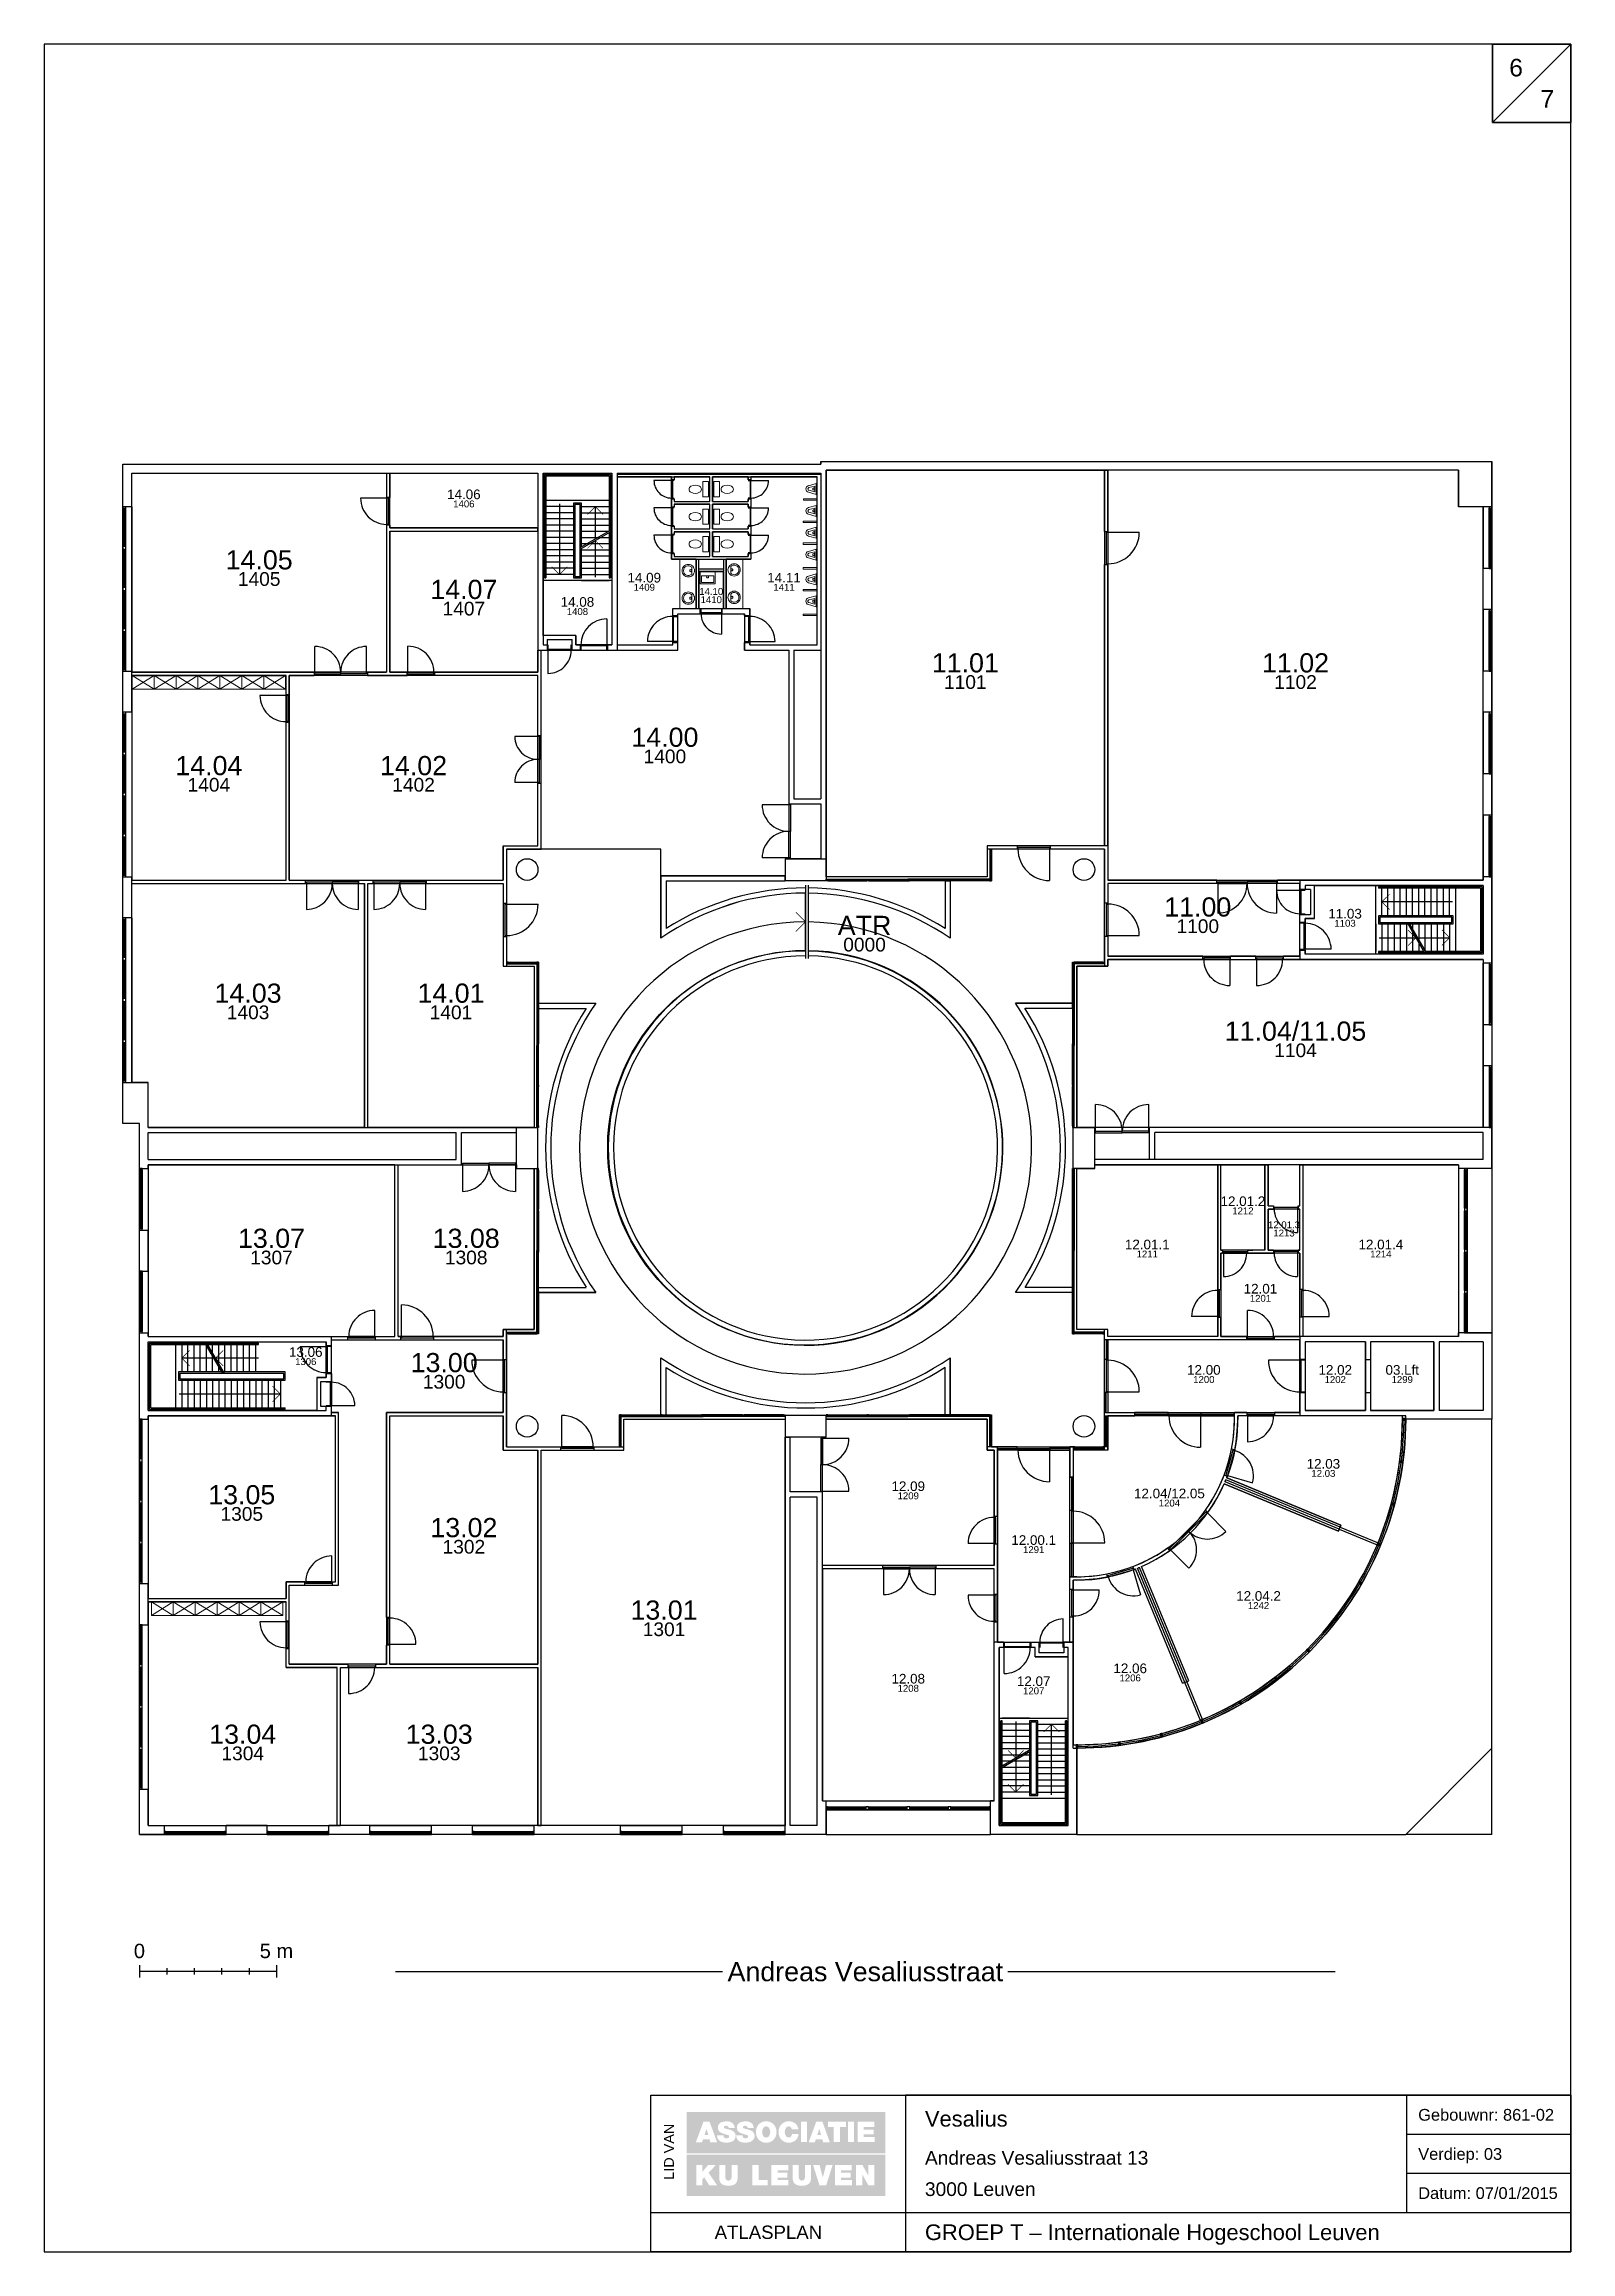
# Paper-space layout 'ATLAS' of a CAD drawing. Header units: millimetres. Extents: x 87 to 282, y 0 to 282.
# The model-space entities are those that its viewports show. They can reach past a viewport. Long polylines and large blocks are cut down to what shows.
import ezdxf
from ezdxf.enums import TextEntityAlignment as Align

# ---------------------------------------------------------------- set-up
doc = ezdxf.new("R2010")
doc.units = ezdxf.units.MM
doc.header["$LTSCALE"] = 10
doc.linetypes.add('HIDDEN', pattern=[0.375, 0.25, -0.125])
for name, color, linetype in [('T-01----V_NOTA', 7, 'Continuous'), ('T-01----V_SCHAALLAT', 7, 'Continuous'), ('T-01----V_TITELHOEK_KADER', 7, 'Continuous'), ('T-020---V_LOKAALNAAM', 2, 'Continuous'), ('T-020---V_LOKAALNUMMER', 7, 'Continuous'), ('T-025---V_POLYGOON_BUITENOMTREK', 7, 'Continuous'), ('T-026---V_POLYGOON_CONSTR', 7, 'Continuous'), ('T-026---V_POLYGOON_LOKAAL', 7, 'Continuous'), ('T-074---V_PROJECTIE_GEBOUW', 7, 'HIDDEN'), ('T-20----B_Wanden', 12, 'Continuous'), ('T-223---B_LICHTEWANDEN', 5, 'Continuous'), ('T-24----B_Trappen', 2, 'Continuous'), ('T-28----B_Kolommen', 4, 'Continuous'), ('T-282---B_DRAAGSTR_PROJECTIE', 7, 'HIDDEN'), ('T-31----B_BUITENSCHRIJNWERK', 2, 'Continuous'), ('T-32----B_BINNENSCHRIJNWERK', 2, 'Continuous'), ('T-328---B_Binnentablet', 3, 'Continuous'), ('T-741---B_SANITOESTELLEN', 220, 'Continuous'), ('T-8-----B_MEUBILAIR', 6, 'Continuous')]:
    doc.layers.add(name, color=color, linetype=linetype)
doc.styles.add('ARIAL', font='arial.ttf')
doc.styles.add('Arial_N', font='ARIALN.TTF')
doc.styles.add('S1-100_H2.5', font='arial.ttf', dxfattribs={"height": 250})
doc.styles.add('S1-100_H3.5', font='arial.ttf', dxfattribs={"height": 350})
doc.styles.add('S1-100_H5', font='arial.ttf', dxfattribs={"height": 500})
doc.styles.add('S1-100_H7', font='arial.ttf', dxfattribs={"height": 700})

psp = doc.layouts.new('ATLAS')

msp = doc.modelspace()

# ---------------------------------------------------------------- texts
at = {"layer": 'T-01----V_NOTA', "style": 'S1-100_H7'}
msp.add_text('Andreas Vesaliusstraat', height=700, dxfattribs=at).set_placement((24021, -11311), align=Align.MIDDLE_CENTER)
at = {"layer": 'T-020---V_LOKAALNAAM'}
for s, height, style, p in [('1406', 250, 'S1-100_H2.5', (9370, 42379)), ('1405', 500, 'S1-100_H5', (1900, 39764)), ('1407', 500, 'S1-100_H5', (9370, 38684)), ('1409', 250, 'S1-100_H2.5', (15954, 39337)), ('1410', 250, 'S1-100_H2.5', (18398, 38884)), ('1411', 250, 'S1-100_H2.5', (21054, 39337)), ('1408', 250, 'S1-100_H2.5', (13515, 38452)), ('1101', 500, 'S1-100_H5', (27670, 36004)), ('1102', 500, 'S1-100_H5', (39720, 36004)), ('1400', 500, 'S1-100_H5', (16707, 33289)), ('1404', 500, 'S1-100_H5', (65, 32254)), ('1402', 500, 'S1-100_H5', (7535, 32254)), ('1100', 500, 'S1-100_H5', (36153, 27094)), ('1103', 250, 'S1-100_H2.5', (41528, 27074)), ('0000', 500, 'S1-100_H5', (23993, 26421)), ('1403', 500, 'S1-100_H5', (1495, 23949)), ('1401', 500, 'S1-100_H5', (8900, 23949)), ('1104', 500, 'S1-100_H5', (39720, 22564)), ('1212', 250, 'S1-100_H2.5', (37800, 16580)), ('1213', 250, 'S1-100_H2.5', (39300, 15770)), ('1307', 500, 'S1-100_H5', (2350, 15002)), ('1308', 500, 'S1-100_H5', (9455, 15002)), ('1211', 250, 'S1-100_H2.5', (34310, 15002)), ('1214', 250, 'S1-100_H2.5', (42835, 15002)), ('1201', 250, 'S1-100_H2.5', (38440, 13387)), ('1306', 250, 'S1-100_H2.5', (3600, 11077)), ('1300', 500, 'S1-100_H5', (8650, 10466)), ('1200', 250, 'S1-100_H2.5', (36375, 10424)), ('1202', 250, 'S1-100_H2.5', (41170, 10424)), ('1299', 250, 'S1-100_H2.5', (43615, 10424)), ('12.03', 250, 'S1-100_H2.5', (40737, 6997)), ('1305', 500, 'S1-100_H5', (1265, 5644)), ('1209', 250, 'S1-100_H2.5', (25587, 6179)), ('1204', 250, 'S1-100_H2.5', (35118, 5915)), ('1302', 500, 'S1-100_H5', (9370, 4444)), ('1291', 250, 'S1-100_H2.5', (30165, 4214)), ('1242', 250, 'S1-100_H2.5', (38371, 2175)), ('1301', 500, 'S1-100_H5', (16675, 1434)), ('1206', 250, 'S1-100_H2.5', (33687, -467)), ('1208', 250, 'S1-100_H2.5', (25587, -846)), ('1207', 250, 'S1-100_H2.5', (30165, -938)), ('1304', 500, 'S1-100_H5', (1300, -3096)), ('1303', 500, 'S1-100_H5', (8470, -3096))]:
    msp.add_text(s, height=height, dxfattribs=dict(at, style=style)).set_placement(p, align=Align.TOP_CENTER)
at = {"layer": 'T-020---V_LOKAALNUMMER'}
for s, height, style, p in [('14.06', 350, 'S1-100_H3.5', (9370, 42779)), ('14.05', 700, 'S1-100_H7', (1900, 40564)), ('14.07', 700, 'S1-100_H7', (9370, 39484)), ('14.09', 350, 'S1-100_H3.5', (15954, 39737)), ('14.11', 350, 'S1-100_H3.5', (21054, 39737)), ('14.08', 350, 'S1-100_H3.5', (13515, 38852)), ('14.10', 250, 'S1-100_H2.5', (18398, 39184)), ('11.01', 700, 'S1-100_H7', (27670, 36804)), ('11.02', 700, 'S1-100_H7', (39720, 36804)), ('14.00', 700, 'S1-100_H7', (16707, 34089)), ('14.04', 700, 'S1-100_H7', (65, 33054)), ('14.02', 700, 'S1-100_H7', (7535, 33054)), ('11.00', 700, 'S1-100_H7', (36153, 27894)), ('11.03', 350, 'S1-100_H3.5', (41528, 27474)), ('ATR', 700, 'S1-100_H7', (23993, 27221)), ('14.03', 700, 'S1-100_H7', (1495, 24749)), ('14.01', 700, 'S1-100_H7', (8900, 24749)), ('11.04/11.05', 700, 'S1-100_H7', (39720, 23364)), ('12.01.2', 350, 'S1-100_H3.5', (37800, 16980)), ('13.07', 700, 'S1-100_H7', (2350, 15802)), ('13.08', 700, 'S1-100_H7', (9455, 15802)), ('12.01.1', 350, 'S1-100_H3.5', (34310, 15402)), ('12.01.3', 250, 'S1-100_H2.5', (39300, 16070)), ('12.01.4', 350, 'S1-100_H3.5', (42835, 15402)), ('12.01', 350, 'S1-100_H3.5', (38440, 13787)), ('13.06', 350, 'S1-100_H3.5', (3600, 11477)), ('13.00', 700, 'S1-100_H7', (8650, 11266)), ('12.00', 350, 'S1-100_H3.5', (36375, 10824)), ('12.02', 350, 'S1-100_H3.5', (41170, 10824)), ('03.Lft', 350, 'S1-100_H3.5', (43615, 10824)), ('12.03', 350, 'S1-100_H3.5', (40737, 7397)), ('13.05', 700, 'S1-100_H7', (1265, 6444)), ('12.09', 350, 'S1-100_H3.5', (25587, 6579)), ('12.04/12.05', 350, 'S1-100_H3.5', (35118, 6315)), ('13.02', 700, 'S1-100_H7', (9370, 5244)), ('12.00.1', 350, 'S1-100_H3.5', (30165, 4614)), ('12.04.2', 350, 'S1-100_H3.5', (38371, 2575)), ('13.01', 700, 'S1-100_H7', (16675, 2234)), ('12.08', 350, 'S1-100_H3.5', (25587, -446)), ('12.07', 350, 'S1-100_H3.5', (30165, -538)), ('12.06', 350, 'S1-100_H3.5', (33687, -67)), ('13.04', 700, 'S1-100_H7', (1300, -2296)), ('13.03', 700, 'S1-100_H7', (8470, -2296))]:
    msp.add_text(s, height=height, dxfattribs=dict(at, style=style)).set_placement(p, align=Align.TOP_CENTER)

# ---------------------------------------------------------------- blocks, each defined once
blk = doc.blocks.new('Titelhoek_Assoc_P')
at = {"layer": 'T-01----V_TITELHOEK_KADER', "true_color": 0x55a0d5}
h = blk.add_hatch(color=153, dxfattribs=at)
h.paths.add_polyline_path([(-112.94, 17.88), (-112.94, 12.6), (-87.58, 12.6), (-87.58, 17.88)])
h.paths.add_polyline_path([(-95.6, 16.61), (-94.65, 14), (-95.51, 14), (-95.61, 14.36), (-96.44, 14.36), (-96.56, 14), (-97.35, 14), (-96.39, 16.61)], flags=16)
h.paths.add_polyline_path([(-94.9, 16.62), (-92.62, 16.62), (-92.6, 16.62), (-92.6, 15.94), (-93.36, 15.94), (-93.36, 14.01), (-94.15, 14.01), (-94.15, 15.94), (-94.9, 15.94)], flags=16)
h.paths.add_polyline_path([(-96, 15.71), (-95.78, 14.94), (-96.25, 14.94)], flags=0)
h.paths.add_polyline_path([(-97.56, 16.62), (-97.56, 14.01), (-98.35, 14.01), (-98.35, 16.62)], flags=16)
h.paths.add_polyline_path([(-98.66, 15.63), (-99.5, 15.63, 0.163621), (-99.62, 15.91, 0.218269), (-99.88, 16.02, 0.2494), (-100.25, 15.83, 0.305583), (-100.25, 14.79, 0.2494), (-99.88, 14.6, 0.218269), (-99.62, 14.7, 0.19515), (-99.5, 15.05), (-98.66, 15.05, -0.226661), (-99.09, 14.2, -0.567866), (-101.18, 15.03, -0.068259), (-101.18, 15.58, -0.569411), (-99.08, 16.41, -0.211511)], flags=16)
h.paths.add_polyline_path([(-92.33, 16.62), (-91.55, 16.62), (-91.55, 14.01), (-92.33, 14.01)], flags=16)
h.paths.add_polyline_path([(-91.09, 16.62), (-88.95, 16.62), (-88.95, 15.94), (-90.31, 15.94), (-90.31, 15.62), (-89.06, 15.62), (-89.06, 14.99), (-90.31, 14.99), (-90.31, 14.68), (-88.91, 14.68), (-88.91, 14.01), (-91.09, 14.01)], flags=16)
h.paths.add_polyline_path([(-101.48, 15.58, -0.0708), (-101.48, 15.03, -0.851636), (-104.07, 15.03), (-104.07, 15.03, -0.068259), (-104.07, 15.58, -0.851636)], flags=16)
h.paths.add_polyline_path([(-102.42, 14.79, -0.2494), (-102.78, 14.6, -0.2494), (-103.14, 14.79, -0.305583), (-103.14, 15.83, -0.2494), (-102.78, 16.02, -0.2494), (-102.42, 15.83, -0.305583)], flags=0)
h.paths.add_polyline_path([(-104.37, 15.81), (-105.14, 15.81, 0.329329), (-105.2, 16.01, 0.328535), (-105.7, 16.03, 0.547961), (-105.69, 15.8, 0.087812), (-105.42, 15.7, -0.05111), (-104.72, 15.49, -0.328931), (-104.26, 14.75, -0.296612), (-104.8, 14.05, -0.15102), (-105.99, 14.02, -0.331157), (-106.62, 14.82), (-106.62, 14.88), (-105.8, 14.88, 0.430898), (-105.53, 14.51, 0.091779), (-105.22, 14.53, 0.748611), (-105.22, 14.92, -0.036847), (-106.05, 15.18, -0.704004), (-106.04, 16.56, -0.136275), (-105.02, 16.63, -0.360021)], flags=16)
h.paths.add_polyline_path([(-106.8, 15.81), (-107.57, 15.81, 0.329329), (-107.63, 16.01, 0.328535), (-108.13, 16.03, 0.547961), (-108.12, 15.8, 0.087812), (-107.84, 15.7, -0.05111), (-107.14, 15.49, -0.328931), (-106.68, 14.75, -0.296612), (-107.22, 14.05, -0.15102), (-108.42, 14.02, -0.331157), (-109.05, 14.82), (-109.05, 14.88), (-108.23, 14.88, 0.430898), (-107.96, 14.51, 0.091779), (-107.65, 14.53, 0.748611), (-107.64, 14.92, -0.036847), (-108.48, 15.18, -0.704004), (-108.46, 16.56, -0.136275), (-107.45, 16.63, -0.360021)], flags=16)
h.paths.add_polyline_path([(-109.05, 14), (-109.91, 14), (-110.01, 14.36), (-110.84, 14.36), (-110.96, 14), (-111.76, 14), (-110.8, 16.61), (-110.01, 16.61)], flags=16)
h.paths.add_polyline_path([(-110.18, 14.94), (-110.65, 14.94), (-110.4, 15.71)], flags=0)
at = {"layer": 'T-01----V_TITELHOEK_KADER', "true_color": 0x00407a}
h = blk.add_hatch(color=156, dxfattribs=at)
h.paths.add_polyline_path([(-112.94, 12.4), (-112.94, 7.12), (-87.58, 7.12), (-87.58, 12.4)])
h.paths.add_polyline_path([(-102.11, 11.1), (-99.97, 11.1), (-99.97, 10.42), (-101.33, 10.42), (-101.33, 10.11), (-100.08, 10.11), (-100.08, 9.47), (-101.33, 9.47), (-101.33, 9.17), (-99.93, 9.17), (-99.93, 8.49), (-102.11, 8.49)], flags=16)
h.paths.add_polyline_path([(-103.76, 11.1), (-103.76, 9.16), (-102.57, 9.16), (-102.57, 8.49), (-104.54, 8.49), (-104.54, 11.1)], flags=16)
h.paths.add_polyline_path([(-99.39, 11.1), (-98.62, 11.1), (-98.62, 9.49, 1), (-97.83, 9.49), (-97.83, 11.1), (-97.05, 11.1), (-97.05, 9.41, -0.081578), (-97.12, 9.03, -0.230434), (-97.56, 8.55, -0.185358), (-98.89, 8.55, -0.230432), (-99.33, 9.03, -0.081578), (-99.39, 9.41)], flags=16)
h.paths.add_polyline_path([(-106.43, 11.1), (-106.43, 9.41, -0.081578), (-106.5, 9.03, -0.230434), (-106.94, 8.55, -0.185358), (-108.27, 8.55, -0.230432), (-108.71, 9.03, -0.081578), (-108.78, 9.41), (-108.78, 11.1), (-108, 11.1), (-108, 9.49, 1), (-107.21, 9.49), (-107.21, 11.1)], flags=16)
h.paths.add_polyline_path([(-96.8, 11.1), (-95.96, 11.1), (-95.55, 9.49), (-95.13, 11.1), (-94.29, 11.1), (-95.12, 8.49), (-95.97, 8.49)], flags=16)
h.paths.add_polyline_path([(-109.2, 11.1), (-110.14, 10.1), (-109.04, 8.49), (-110.05, 8.49), (-110.69, 9.51), (-110.93, 9.26), (-110.93, 8.49), (-111.71, 8.49), (-111.71, 11.1), (-110.93, 11.1), (-110.93, 10.21), (-110.19, 11.1)], flags=16)
h.paths.add_polyline_path([(-93.99, 11.1), (-91.85, 11.1), (-91.85, 10.42), (-93.21, 10.42), (-93.21, 10.11), (-91.97, 10.11), (-91.97, 9.47), (-93.21, 9.47), (-93.21, 9.17), (-91.81, 9.17), (-91.81, 8.49), (-93.99, 8.49)], flags=16)
h.paths.add_polyline_path([(-91.29, 11.1), (-90.49, 11.1), (-89.73, 9.73), (-89.73, 11.1), (-88.95, 11.1), (-88.95, 8.49), (-89.73, 8.49), (-90.5, 9.87), (-90.5, 8.49), (-91.29, 8.49)], flags=16)
at = {"layer": 'T-01----V_TITELHOEK_KADER'}
for p, q in [((0, 282), (-10, 272)), ((-10, 282), (-10, 272)), ((-10, 282), (0, 282)), ((0, 282), (0, 272)), ((-10, 272), (0, 272)), ((-85, 20), (-85, 0)), ((0, 20), (-85, 20)), ((-21, 20), (-21, 5)), ((0, 20), (0, 0)), ((0, 15), (-21, 15)), ((0, 10), (-21, 10)), ((0, 5), (-117.5, 5))]:
    blk.add_line(p, q, dxfattribs=at)
blk.add_lwpolyline([(0, 282), (-195, 282), (-195, 0), (0, 0)], close=True, dxfattribs=at)
blk.add_lwpolyline([(0, 0), (-117.5, 0), (-117.5, 20), (0, 20)], dxfattribs=at)
at = {"layer": 'T-01----V_TITELHOEK_KADER', "style": 'ARIAL'}
for s, p in [('Gebouwnr:', (-19.5, 18.25)), ('Verdiep:', (-19.5, 13.25)), ('Datum:', (-19.5, 8.25))]:
    blk.add_text(s, height=1.5, dxfattribs=at).set_placement(p, align=Align.TOP_LEFT)
at = {"layer": 'T-01----V_TITELHOEK_KADER', "style": 'Arial_N', "width": 1.284556}
blk.add_text('LID VAN', height=1.25, rotation=90, dxfattribs=at).set_placement((-115.82, 12.79), align=Align.TOP_CENTER)
at = {"layer": 'T-01----V_TITELHOEK_KADER', "color": 156, "true_color": 0x1a4074, "style": 'ARIAL'}
blk.add_text('ATLASPLAN', height=1.7, dxfattribs=at).set_placement((-102.5, 3.35), align=Align.TOP_CENTER)
at = {"layer": 'T-01----V_TITELHOEK_KADER', "style": 'ARIAL'}
for tag, p in [('PLANNR_A', (-7, 279)), ('PLANNR_T', (-3, 275))]:
    blk.add_attdef(tag, text='', height=2.25, dxfattribs=at).set_placement(p, align=Align.MIDDLE_CENTER)
for tag, height, p in [('GEBOUWNAAM', 2, (-82.5, 18)), ('GEBNR', 1.5, (-8.67, 18.25)), ('ADR_STR_NR', 1.75, (-82.5, 12.88)), ('VERD', 1.5, (-11.11, 13.25)), ('ADR_POSTC_GEM', 1.75, (-82.5, 8.88)), ('DATUM', 1.5, (-12.16, 8.25)), ('HOGESCHOOL', 2, (-82.5, 3.5))]:
    blk.add_attdef(tag, text='', height=height, dxfattribs=at).set_placement(p, align=Align.TOP_LEFT)
blk = doc.blocks.new('*U2')
at = {"layer": 'T-01----V_SCHAALLAT'}
for p, q in [((0, 225), (0, -225)), ((1000, 112.5), (1000, -112.5)), ((2000, 112.5), (2000, -112.5)), ((3000, 112.5), (3000, -112.5)), ((4000, 112.5), (4000, -112.5)), ((5000, 225), (5000, -225))]:
    blk.add_line(p, q, dxfattribs=at)
for points in [[(1000, 0), (0, 0)], [(2000, 0), (1000, 0)], [(3000, 0), (2000, 0)], [(4000, 0), (3000, 0)], [(5000, 0), (4000, 0)]]:
    blk.add_lwpolyline(points, dxfattribs=at)
at = {"layer": 'T-01----V_SCHAALLAT', "style": 'ARIAL'}
for s, p in [('0', (0, 325)), ('5 m', (5000, 325))]:
    blk.add_text(s, height=525, dxfattribs=at).set_placement(p, align=Align.BOTTOM_CENTER)

# ---------------------------------------------------------------- linework, layer by layer
at = {"layer": 'T-01----V_NOTA'}
for p, q in [((6872, -11311), (18814, -11311)), ((29220, -11311), (41170, -11311))]:
    msp.add_line(p, q, dxfattribs=at)
at = {"layer": 'T-025---V_POLYGOON_BUITENOMTREK'}
msp.add_lwpolyline([(31740, -3151), (31740, -6301), (28590, -6301), (28590, -5401), (22590, -5401), (22590, -6301), (-2470, -6301), (-2470, 19644), (-3070, 19644), (-3070, 43699), (22400, 43699), (22400, 43799), (46890, 43799), (46890, 17999), (45990, 17999), (45990, 11999), (46890, 11999), (46890, 8849), (43740, 8849, -0.414214)], format="xyb", close=True, dxfattribs=at)
at = {"layer": 'T-026---V_POLYGOON_CONSTR'}
for points in [[(11285, 28909, -1), (12075, 28909, -1)], [(31605, 28909, -1), (32395, 28909, -1)], [(11285, 8589, -1), (12075, 8589, -1)], [(31605, 8589, -1), (32395, 8589, -1)]]:
    msp.add_lwpolyline(points, format="xyb", close=True, dxfattribs=at)
at = {"layer": 'T-026---V_POLYGOON_LOKAAL'}
for points in [[(6550, 36109), (-2750, 36109), (-2750, 43379), (6550, 43379)], [(12070, 41379), (6670, 41379), (6670, 43379), (12070, 43379)], [(12260, 43379), (14770, 43379), (14770, 37109), (13460, 37109), (13460, 37449), (12260, 37449), (12260, 43379)], [(18347, 42239), (17047, 42239), (17047, 42139), (16947, 42139), (16947, 42439), (17047, 42439), (17047, 42339), (18347, 42339), (18347, 43239), (17047, 43239), (17047, 43139), (16947, 43139), (16947, 43239), (14960, 43239), (14960, 37109), (16990, 37109), (16990, 38434), (17848, 38434), (17848, 40239), (16947, 40239), (16947, 40439), (17047, 40439), (17047, 40339), (18347, 40339), (18347, 41239), (17047, 41239), (17047, 41139), (16947, 41139), (16947, 41439), (17047, 41439), (17047, 41339), (18347, 41339)], [(22260, 43239), (19847, 43239), (19847, 43139), (19747, 43139), (19747, 43239), (18447, 43239), (18447, 42339), (19747, 42339), (19747, 42439), (19847, 42439), (19847, 42139), (19747, 42139), (19747, 42239), (18447, 42239), (18447, 41339), (19747, 41339), (19747, 41439), (19847, 41439), (19847, 41139), (19747, 41139), (19747, 41239), (18447, 41239), (18447, 40339), (18948, 40339), (19747, 40339), (19747, 40439), (19847, 40439), (19847, 40239), (18948, 40239), (18948, 38434), (19805, 38434), (19805, 37109), (22260, 37109)], [(22590, 43489), (32750, 43489), (32750, 29779), (28470, 29779), (28470, 28649), (22590, 28649)], [(32870, 28519), (46570, 28519), (46570, 42149), (45670, 42149), (45670, 43489), (39830, 43489), (32870, 43489)], [(12070, 36109), (6670, 36109), (6670, 41259), (12070, 41259)], [(17948, 38434), (18848, 38434), (18848, 39783), (17948, 39783)], [(12190, 36919), (17180, 36919), (17180, 38244), (19615, 38244), (19615, 36919), (21225, 36919), (21225, 31304), (22400, 31304), (22400, 29304), (21090, 29304), (21090, 28684), (16560, 28684), (16560, 29659), (12190, 29659)], [(-2750, 28519), (2880, 28519), (2880, 35989), (-2750, 35989)], [(3000, 28519), (10810, 28519), (10810, 29779), (12070, 29779), (12070, 35989), (3000, 35989)], [(5740, 19499), (-2150, 19499), (-2150, 21144), (-2750, 21144), (-2750, 28399), (5740, 28399)], [(5860, 28399), (10810, 28399), (10810, 25379), (11940, 25379), (11940, 19499), (5860, 19499)], [(32870, 25749), (39880, 25749), (39880, 28399), (32870, 28399)], [(40410, 28329), (46570, 28329), (46570, 25819), (40070, 25819), (40070, 27129), (40410, 27129)], [(31740, 25379), (32870, 25379), (32870, 25629), (46570, 25629), (46570, 19499), (31740, 19499)], [(6850, 18134), (-2150, 18134), (-2150, 11869), (6850, 11869)], [(6970, 18134), (11285, 18134), (11285, 17999), (11940, 17999), (11940, 12119), (10810, 12119), (10810, 11869), (6970, 11869)], [(31740, 17999), (32395, 17999), (32395, 18135), (36880, 18135), (36880, 11869), (32870, 11869), (32870, 12119), (31740, 12119)], [(38600, 15025), (37000, 15025), (37000, 18135), (38600, 18135)], [(39880, 18135), (38720, 18135), (38720, 16635), (38912, 16635), (38912, 16515), (38720, 16515), (38720, 15025), (39880, 15025), (39880, 16515), (39822, 16515), (39822, 16635), (39880, 16635)], [(40000, 18135), (45670, 18135), (45670, 11869), (40000, 11869)], [(37000, 11869), (39880, 11869), (39880, 14905), (37000, 14905)], [(-2150, 11679), (4350, 11679), (4350, 10369), (4010, 10369), (4010, 9169), (-2150, 9169)], [(4540, 11749), (10810, 11749), (10810, 9099), (6550, 9099), (6550, -91), (3000, -91), (3000, 2789), (4800, 2789), (4800, 9099), (4540, 9099)], [(39880, 9099), (39880, 9099), (39880, 11749), (32870, 11749), (32870, 9099), (39880, 9099)], [(40070, 9169), (42270, 9169), (42270, 11679), (40070, 11679)], [(42460, 9169), (44770, 9169), (44770, 11679), (42460, 11679)], [(-2150, 2309), (2880, 2309), (2880, 2909), (4680, 2909), (4680, 8979), (-2150, 8979)], [(6670, 8979), (10810, 8979), (10810, 7719), (12070, 7719), (12070, -91), (6670, -91)], [(12190, 7719), (15210, 7719), (15210, 8849), (21090, 8849), (21090, -5981), (12190, -5981)], [(22590, 8849), (28470, 8849), (28470, 7719), (28720, 7719), (28720, 3509), (22455, 3509), (22457, 8194), (22590, 8194)], [(31490, 7719), (28840, 7719), (28840, 709), (31490, 709)], [(22455, -5081), (28720, -5081), (28720, 3389), (22455, 3389)], [(2880, 2189), (-2150, 2189), (-2150, -5981), (4750, -5981), (4750, -211), (2880, -211)], [(31420, 179), (30220, 179), (30220, 519), (30070, 519), (29060, 519), (28910, 519), (28910, -5981), (31420, -5981)], [(4870, -211), (12070, -211), (12070, -5981), (4870, -5981)]]:
    msp.add_lwpolyline(points, close=True, dxfattribs=at)
for points in [[(27120, 11093), (27120, 9004), (28625, 9004), (28625, 7839), (32750, 7839), (32750, 11964), (31585, 11964), (31585, 13469), (29496, 13469, 0.311397), (29496, 24029), (31585, 24029), (31585, 25534), (32750, 25534), (32750, 29659), (28625, 29659), (28625, 28494), (27120, 28494), (27120, 26405, 0.149348), (21940, 28049), (21940, 25948, -287.989583), (21840, 25949), (21840, 28049, 0.152097), (16560, 26405), (16560, 29659), (10930, 29659), (10930, 25534), (12095, 25534), (12095, 24029), (14184, 24029, 0.311397), (14184, 13469), (12095, 13469), (12095, 11964), (10930, 11964), (10930, 7839), (15055, 7839), (15055, 9004), (16560, 9004), (16560, 11093, 0.311397)], [(32870, 8979), (32870, 7839), (32870, 7719), (32750, 7719), (31610, 7719), (31610, 3101, 0.427521), (37489, 8979)], [(37208, 6714), (41376, 4988), (41345, 4914), (42731, 4340, 0.100404), (43619, 8979), (37609, 8979, -0.098922), (37208, 6714)], [(37116, 6492), (41284, 4766), (41314, 4840), (42700, 4266, -0.197163), (36323, -2111), (35749, -725), (35823, -695), (34097, 3473, 0.188307), (37116, 6492)], [(36249, -2142), (35675, -756), (35601, -787), (33875, 3381, -0.098922), (31610, 2981), (31610, -3030, 0.100404), (36249, -2142)]]:
    msp.add_lwpolyline(points, format="xyb", close=True, dxfattribs=at)
at = {"layer": 'T-074---V_PROJECTIE_GEBOUW'}
for p, q in [((-3070, 42149), (-3070, 36149)), ((-3070, 34649), (-3070, 28649)), ((-3070, 27149), (-3070, 21144)), ((46890, 17999), (46890, 11999)), ((46890, -3151), (46890, 8849)), ((22590, -6301), (28590, -6301)), ((31740, -6301), (43740, -6301))]:
    msp.add_line(p, q, dxfattribs=at)
at = {"layer": 'T-20----B_Wanden'}
for p, q in [((-3070, 42149), (-3070, 43699)), ((-3070, 43699), (22400, 43699)), ((22400, 43799), (46890, 43799)), ((22400, 43799), (22400, 43699)), ((46890, 42149), (46890, 43799)), ((-2750, 42149), (-2750, 43379)), ((-2750, 43379), (12070, 43379)), ((12070, 43379), (12070, 36919)), ((12260, 43379), (14770, 43379)), ((12260, 43379), (12260, 37109)), ((14770, 43379), (14770, 37109)), ((14960, 43379), (22400, 43379)), ((14960, 43379), (14960, 36919)), ((14960, 43339), (22400, 43339)), ((14960, 43239), (18347, 43239)), ((16947, 43239), (16947, 43139)), ((17047, 43139), (16947, 43139)), ((17047, 43239), (17047, 43139)), ((18347, 42339), (18347, 43239)), ((18447, 43239), (22260, 43239)), ((18447, 42339), (18447, 43239)), ((19847, 43139), (19747, 43139)), ((19747, 43239), (19747, 43139)), ((19847, 43239), (19847, 43139)), ((22260, 37109), (22260, 43239)), ((22400, 43379), (22400, 31494)), ((22590, 43489), (22590, 29304)), ((45670, 43489), (22590, 43489)), ((45670, 43489), (45670, 42149)), ((-2750, 42149), (-3070, 42149)), ((17047, 42139), (16947, 42139)), ((16947, 42439), (16947, 42139)), ((17047, 42439), (16947, 42439)), ((17047, 42439), (17047, 42339)), ((17047, 42339), (18347, 42339)), ((17047, 42239), (18347, 42239)), ((17047, 42239), (17047, 42139)), ((18347, 41339), (18347, 42239)), ((18447, 42339), (19747, 42339)), ((18447, 42239), (19747, 42239)), ((18447, 41339), (18447, 42239)), ((19847, 42439), (19747, 42439)), ((19847, 42139), (19747, 42139)), ((19747, 42439), (19747, 42339)), ((19747, 42239), (19747, 42139)), ((19847, 42439), (19847, 42139)), ((46890, 42149), (45670, 42149)), ((17047, 41439), (16947, 41439)), ((17047, 41139), (16947, 41139)), ((16947, 41439), (16947, 41139)), ((17047, 41439), (17047, 41339)), ((17047, 41339), (18347, 41339)), ((17047, 41239), (18347, 41239)), ((17047, 41239), (17047, 41139)), ((18347, 40339), (18347, 41239)), ((18447, 41339), (19747, 41339)), ((18447, 41239), (19747, 41239)), ((18447, 40339), (18447, 41239)), ((19747, 41439), (19747, 41339)), ((19847, 41439), (19747, 41439)), ((19747, 41239), (19747, 41139)), ((19847, 41139), (19747, 41139)), ((19847, 41439), (19847, 41139)), ((17047, 40439), (16947, 40439)), ((16947, 40439), (16947, 40239)), ((17047, 40439), (17047, 40339)), ((17047, 40339), (18347, 40339)), ((18447, 40339), (19747, 40339)), ((19747, 40439), (19747, 40339)), ((19847, 40439), (19747, 40439)), ((19847, 40439), (19847, 40239)), ((16947, 40239), (19847, 40239)), ((17848, 40239), (17848, 38431)), ((17948, 38434), (17948, 40239)), ((17948, 39883), (18848, 39883)), ((17948, 39783), (18848, 39783)), ((18848, 40239), (18848, 38434)), ((18948, 38434), (18948, 40239)), ((46890, 39899), (46570, 39899)), ((46570, 38399), (46570, 39899)), ((46890, 38399), (46890, 39899)), ((16990, 38179), (16990, 38434)), ((16990, 38434), (17997, 38434)), ((16990, 38179), (17180, 38179)), ((17180, 38179), (17180, 38244)), ((17180, 38244), (17997, 38244)), ((17997, 38244), (17997, 38434)), ((18798, 38244), (18798, 38434)), ((18798, 38434), (19805, 38434)), ((18798, 38244), (19615, 38244)), ((19615, 38179), (19615, 38244)), ((19615, 38179), (19805, 38179)), ((19805, 38179), (19805, 38434)), ((46890, 38399), (46570, 38399)), ((13460, 37449), (12260, 37449)), ((12260, 37109), (12410, 37109)), ((12410, 37309), (13320, 37309)), ((12410, 37309), (12410, 36919)), ((13320, 36919), (13320, 37309)), ((13460, 37449), (13460, 37109)), ((13460, 37109), (13610, 37109)), ((13610, 37109), (13610, 36919)), ((14620, 37109), (14770, 37109)), ((14620, 36919), (14620, 37109)), ((14960, 37109), (16990, 37109)), ((16990, 37109), (16990, 37199)), ((16990, 37199), (17180, 37199)), ((17180, 36919), (17180, 37199)), ((19615, 36919), (19615, 37199)), ((19615, 37199), (19805, 37199)), ((19805, 37109), (19805, 37199)), ((19805, 37109), (22260, 37109)), ((12070, 36919), (12410, 36919)), ((13610, 36919), (13320, 36919)), ((14620, 36919), (17180, 36919)), ((19615, 36919), (21225, 36919)), ((21225, 36919), (21225, 31304)), ((21415, 36919), (21415, 31494)), ((21415, 36919), (22400, 36919)), ((-3070, 34649), (-3070, 36149)), ((-3070, 36149), (-2750, 36149)), ((-2750, 34649), (-2750, 36149)), ((46890, 36149), (46570, 36149)), ((46570, 34649), (46570, 36149)), ((46890, 34649), (46890, 36149)), ((-2750, 34649), (-3070, 34649)), ((46890, 34649), (46570, 34649)), ((46890, 32399), (46570, 32399)), ((46570, 30899), (46570, 32399)), ((46890, 30899), (46890, 32399)), ((21415, 31494), (22400, 31494)), ((21225, 31304), (22400, 31304)), ((22400, 31304), (22400, 29304)), ((46890, 30899), (46570, 30899)), ((22400, 29304), (22590, 29304)), ((-3070, 27149), (-3070, 28649)), ((-3070, 28649), (-2750, 28649)), ((-2750, 27149), (-2750, 28649)), ((46570, 28519), (39880, 28519)), ((39880, 28519), (39880, 28179)), ((46570, 28329), (40070, 28329)), ((40070, 28329), (40070, 28179)), ((40410, 27129), (40410, 28329)), ((46890, 28649), (46570, 28649)), ((46570, 28649), (46570, 28519)), ((46570, 28329), (46570, 25819)), ((46890, 25499), (46890, 28649)), ((40270, 28179), (39880, 28179)), ((40270, 28179), (40270, 27269)), ((-2750, 27149), (-3070, 27149)), ((39880, 26979), (39880, 27269)), ((39880, 27269), (40270, 27269)), ((40070, 26979), (39880, 26979)), ((40070, 27129), (40070, 26979)), ((40410, 27129), (40070, 27129)), ((39880, 25969), (39880, 25629)), ((39880, 25969), (40070, 25969)), ((40070, 25969), (40070, 25819)), ((46570, 25819), (40070, 25819)), ((46570, 25629), (39880, 25629)), ((46570, 25629), (46570, 25499)), ((46890, 25499), (46570, 25499)), ((46890, 23249), (46570, 23249)), ((46570, 21749), (46570, 23249)), ((46890, 23249), (46890, 21749)), ((-3070, 19644), (-3070, 21144)), ((-3070, 21144), (-2150, 21144)), ((-2150, 19499), (-2150, 21144)), ((46890, 21749), (46570, 21749)), ((-2470, 19644), (-3070, 19644)), ((-2470, 17999), (-2470, 19644)), ((-2150, 19499), (11285, 19499)), ((11285, 19309), (11285, 19499)), ((34395, 18324), (34395, 19499)), ((46890, 19499), (34395, 19499)), ((46890, 17999), (46890, 19499)), ((-2150, 18324), (-2150, 19309)), ((-2150, 19309), (9095, 19309)), ((9095, 18324), (9095, 19309)), ((9285, 18134), (9285, 19309)), ((9285, 19309), (11285, 19309)), ((34585, 18324), (34585, 19309)), ((46570, 19309), (34585, 19309)), ((46570, 18324), (46570, 19309)), ((-2470, 17999), (-2150, 17999)), ((-2150, 18324), (9095, 18324)), ((-2150, 18134), (9285, 18134)), ((-2150, 17999), (-2150, 18134)), ((46570, 18324), (32395, 18324)), ((32395, 18135), (32395, 18324)), ((45670, 18134), (32395, 18135)), ((45670, 18134), (45670, 17999)), ((46890, 17999), (45670, 17999)), ((-2470, 15749), (-2150, 15749)), ((-2470, 14249), (-2470, 15749)), ((-2150, 14249), (-2150, 15749)), ((-2470, 14249), (-2150, 14249)), ((-2470, 11999), (-2150, 11999)), ((-2470, 8849), (-2470, 11999)), ((-2150, 11869), (-2150, 11999)), ((-2150, 11869), (4540, 11869)), ((-2150, 9169), (-2150, 11679)), ((-2150, 11679), (4350, 11679)), ((4350, 11529), (4350, 11679)), ((4540, 11529), (4350, 11529)), ((4540, 11529), (4540, 11869)), ((45670, 11869), (39880, 11869)), ((39880, 11869), (39880, 11029)), ((42270, 11679), (40070, 11679)), ((40070, 11679), (40070, 11029)), ((42270, 11679), (42270, 9169)), ((44770, 11679), (42460, 11679)), ((42460, 11679), (42460, 9169)), ((44770, 11679), (44770, 9169)), ((46570, 11679), (44960, 11679)), ((44960, 11679), (44960, 9169)), ((46890, 11999), (45670, 11999)), ((45670, 11869), (45670, 11999)), ((46570, 11679), (46570, 9169)), ((46890, 11999), (46890, 8849)), ((4350, 10519), (4540, 10519)), ((4350, 10369), (4350, 10519)), ((4540, 10519), (4540, 10229)), ((40070, 11029), (39880, 11029)), ((42270, 11029), (42460, 11029)), ((4010, 10369), (4010, 9169)), ((4010, 10369), (4350, 10369)), ((4150, 9319), (4150, 10229)), ((4150, 10229), (4540, 10229)), ((39880, 9819), (39880, 8979)), ((39880, 9819), (40070, 9819)), ((40070, 9819), (40070, 9169)), ((42270, 9819), (42460, 9819)), ((-2150, 9169), (4350, 9169)), ((-2150, 8849), (-2150, 8979)), ((-2150, 8979), (4540, 8979)), ((4540, 9319), (4150, 9319)), ((4350, 9169), (4350, 9319)), ((4540, 8979), (4540, 9319)), ((43740, 8979), (39880, 8979)), ((42270, 9169), (40070, 9169)), ((44770, 9169), (42460, 9169)), ((43740, 8849), (43740, 8979)), ((46570, 9169), (44960, 9169)), ((-2470, 8849), (-2150, 8849)), ((21090, -6301), (21090, 8194)), ((21090, 8194), (21280, 8194)), ((21280, 6194), (21280, 8194)), ((46890, 8849), (43740, 8849)), ((22455, 6194), (21280, 6194)), ((22265, 6004), (21280, 6004)), ((21280, -5981), (21280, 6004)), ((22265, -5981), (22265, 6004)), ((22455, -5081), (22455, 6194)), ((-2470, 2849), (-2150, 2849)), ((-2470, 1349), (-2470, 2849)), ((-2150, 1349), (-2150, 2849)), ((-2470, 1349), (-2150, 1349)), ((28720, -5081), (28720, 709)), ((29060, 709), (28720, 709)), ((28910, -5981), (28910, 519)), ((29060, 519), (28910, 519)), ((29060, 709), (29060, 519)), ((30070, 519), (30070, 709)), ((30070, 709), (30360, 709)), ((30220, 519), (30070, 519)), ((30220, 179), (30220, 519)), ((30220, 179), (31420, 179)), ((30360, 319), (30360, 709)), ((31270, 319), (30360, 319)), ((31610, 709), (31270, 709)), ((31270, 709), (31270, 319)), ((31420, 519), (31270, 519)), ((31420, -5981), (31420, 519)), ((31610, -3151), (31610, 709)), ((31610, -3151), (31740, -3151)), ((31740, -6301), (31740, -3151)), ((43740, -6301), (46890, -3151)), ((46890, -6301), (46890, -3151)), ((-2470, -4651), (-2150, -4651)), ((-2470, -6301), (-2470, -4651)), ((-2150, -5981), (-2150, -4651)), ((22455, -5081), (22590, -5081)), ((22590, -6301), (22590, -5081)), ((28590, -6301), (28590, -5081)), ((28720, -5081), (28590, -5081)), ((-2470, -6301), (-1560, -6301)), ((-2150, -5981), (-1560, -5981)), ((-1560, -6301), (-1560, -5981)), ((690, -6301), (690, -5981)), ((2190, -5981), (690, -5981)), ((2190, -6301), (690, -6301)), ((2190, -6301), (2190, -5981)), ((4440, -6301), (4440, -5981)), ((5940, -5981), (4440, -5981)), ((5940, -6301), (4440, -6301)), ((5940, -6301), (5940, -5981)), ((8190, -6301), (8190, -5981)), ((9690, -5981), (8190, -5981)), ((9690, -6301), (8190, -6301)), ((9690, -6301), (9690, -5981)), ((15090, -5981), (11940, -5981)), ((11940, -6301), (11940, -5981)), ((15090, -6301), (11940, -6301)), ((15090, -6301), (15090, -5981)), ((17340, -6301), (17340, -5981)), ((18840, -5981), (17340, -5981)), ((18840, -6301), (17340, -6301)), ((18840, -6301), (18840, -5981)), ((22590, -6301), (21090, -6301)), ((22265, -5981), (21280, -5981)), ((31740, -6301), (28590, -6301)), ((31420, -5981), (28910, -5981)), ((46890, -6301), (43740, -6301))]:
    msp.add_line(p, q, dxfattribs=at)
at = {"layer": 'T-20----B_Wanden', "color": 9}
for p, q in [((16560, 28684), (16560, 26405)), ((16560, 28684), (21090, 28684)), ((16750, 28494), (21090, 28494)), ((16750, 28494), (16750, 26759)), ((21090, 28494), (21090, 28684)), ((26930, 28494), (26930, 26759)), ((26930, 28494), (27120, 28494)), ((27120, 28494), (27120, 26405)), ((12095, 24029), (14184, 24029)), ((12095, 23839), (12095, 24029)), ((12095, 23839), (13831, 23839)), ((31585, 24029), (29496, 24029)), ((31585, 23839), (29849, 23839)), ((31585, 23839), (31585, 24029)), ((12095, 13659), (13831, 13659)), ((12095, 13469), (12095, 13659)), ((12095, 13469), (14184, 13469)), ((31585, 13469), (29496, 13469)), ((31585, 13659), (29849, 13659)), ((31585, 13469), (31585, 13659)), ((16560, 9004), (16560, 11093)), ((16750, 9004), (16750, 10740)), ((26930, 9004), (26930, 10740)), ((27120, 9004), (27120, 11093)), ((16560, 9004), (16750, 9004)), ((26930, 9004), (27120, 9004))]:
    msp.add_line(p, q, dxfattribs=at)
for radius, start, end in [(9490, 90, 122.43579), (9490, 57.55349, 89.39624), (9300, 90, 124.59291), (9300, 55.40709, 89.3839), (7200, 90, 89.2042), (7010, 90, 89.18263), (9490, 147.56421, 212.40003), (9300, 145.40709, 214.59291), (9300, 325.40709, 34.59291), (9490, 327.55349, 32.48678), (9300, 235.40709, 304.59291), (9490, 237.59998, 302.48678)]:
    msp.add_arc((21840, 18749), radius, start, end, dxfattribs=at)
at = {"layer": 'T-223---B_LICHTEWANDEN'}
for p, q in [((6550, 43379), (6550, 42489)), ((6550, 43379), (6670, 43379)), ((6670, 43379), (6670, 42489)), ((32750, 41249), (32750, 43489)), ((32750, 43489), (32870, 43489)), ((32870, 41249), (32870, 43489)), ((6670, 42489), (6550, 42489)), ((6550, 41479), (6550, 36109)), ((6670, 41479), (6550, 41479)), ((6670, 41479), (6670, 41379)), ((6670, 41379), (12070, 41379)), ((6670, 41259), (6670, 36109)), ((6670, 41259), (12070, 41259)), ((12070, 41259), (12070, 41379)), ((32750, 41249), (32870, 41249)), ((32750, 29779), (32750, 40039)), ((32750, 40039), (32870, 40039)), ((32870, 29779), (32870, 40039)), ((12070, 36109), (12070, 36919)), ((12070, 36919), (12190, 36919)), ((12190, 33799), (12190, 36919)), ((-2750, 36109), (3905, 36109)), ((-2750, 35989), (-2750, 36109)), ((-2750, 35989), (2880, 35989)), ((2880, 35289), (2880, 35989)), ((3000, 35289), (3000, 35989)), ((3000, 35989), (3905, 35989)), ((3905, 36109), (3905, 35989)), ((5850, 36109), (6550, 36109)), ((5850, 36109), (5850, 35989)), ((5850, 35989), (7300, 35989)), ((6670, 36109), (7300, 36109)), ((7300, 35989), (7300, 36109)), ((8310, 35989), (8310, 36109)), ((8310, 36109), (12070, 36109)), ((12070, 35989), (8310, 35989)), ((12070, 33799), (12070, 35989)), ((3000, 35289), (2880, 35289)), ((2880, 28519), (2880, 34279)), ((3000, 34279), (2880, 34279)), ((3000, 28519), (3000, 34279)), ((12070, 33799), (12190, 33799)), ((12070, 29779), (12070, 32059)), ((12070, 32059), (12190, 32059)), ((12190, 29659), (12190, 32059)), ((10810, 29779), (10810, 28519)), ((10810, 29779), (12070, 29779)), ((10930, 29659), (12190, 29659)), ((10930, 29659), (10930, 27679)), ((29560, 29779), (28470, 29779)), ((28470, 29779), (28470, 29659)), ((29560, 29659), (28470, 29659)), ((29560, 29779), (29560, 29659)), ((32870, 29779), (30770, 29779)), ((30770, 29779), (30770, 29659)), ((32870, 29779), (30770, 29779)), ((30770, 29779), (30770, 29659)), ((32750, 29659), (30770, 29659)), ((32750, 29659), (30770, 29659)), ((32750, 29659), (32750, 27679)), ((32750, 29659), (32750, 27679)), ((32870, 29779), (32870, 28519)), ((32870, 29779), (32870, 28519)), ((-2750, 28519), (2880, 28519)), ((-2750, 28399), (-2750, 28519)), ((-2750, 28399), (3595, 28399)), ((3000, 28519), (3595, 28519)), ((3595, 28399), (3595, 28519)), ((5540, 28519), (6060, 28519)), ((5540, 28399), (5540, 28519)), ((5540, 28399), (5740, 28399)), ((5740, 19499), (5740, 28399)), ((5860, 28399), (6060, 28399)), ((5860, 19499), (5860, 28399)), ((6060, 28399), (6060, 28519)), ((8005, 28519), (10810, 28519)), ((8005, 28399), (8005, 28519)), ((8005, 28399), (10810, 28399)), ((10810, 28399), (10810, 27679)), ((36850, 28519), (32870, 28519)), ((32870, 28399), (32870, 27679)), ((32870, 28399), (32870, 27679)), ((36850, 28399), (32870, 28399)), ((36850, 28399), (36850, 28519)), ((39880, 28519), (39060, 28519)), ((39060, 28399), (39060, 28519)), ((39880, 28399), (39060, 28399)), ((39880, 28519), (39880, 28399)), ((10810, 27679), (10930, 27679)), ((32870, 27679), (32750, 27679)), ((32870, 27679), (32750, 27679)), ((10810, 26469), (10810, 25379)), ((10810, 26469), (10930, 26469)), ((10930, 26469), (10930, 25379)), ((32750, 26469), (32750, 25379)), ((32870, 26469), (32750, 26469)), ((32750, 26469), (32750, 25379)), ((32870, 26469), (32750, 26469)), ((32870, 26469), (32870, 25749)), ((32870, 26469), (32870, 25749)), ((10810, 25379), (10930, 25379)), ((32870, 25379), (32750, 25379)), ((32870, 25379), (32750, 25379)), ((36340, 25749), (32870, 25749)), ((32870, 25629), (32870, 25379)), ((32870, 25629), (32870, 25379)), ((36340, 25629), (32870, 25629)), ((36340, 25629), (36340, 25749)), ((38270, 25749), (37350, 25749)), ((37350, 25629), (37350, 25749)), ((37350, 25629), (38270, 25629)), ((38270, 25629), (38270, 25749)), ((39880, 25749), (39280, 25749)), ((39280, 25629), (39280, 25749)), ((39880, 25629), (39280, 25629)), ((39880, 25629), (39280, 25629)), ((39880, 25749), (39880, 25629)), ((5740, 19499), (5860, 19499)), ((6850, 11869), (6850, 18134)), ((6850, 18134), (6970, 18134)), ((6970, 11869), (6970, 18134)), ((31740, 17999), (31585, 17999)), ((31585, 11964), (31585, 17999)), ((31740, 12119), (31740, 17999)), ((36880, 13579), (36880, 18135)), ((36880, 18135), (37000, 18135)), ((37000, 15025), (37000, 18135)), ((38600, 15025), (38600, 18135)), ((38600, 18135), (38720, 18135)), ((38720, 16635), (38720, 18135)), ((39880, 16635), (39880, 18135)), ((39880, 18135), (40000, 18135)), ((40000, 13579), (40000, 18135)), ((38720, 16635), (38912, 16635)), ((38720, 15025), (38720, 16515)), ((38720, 16515), (38912, 16515)), ((38912, 16635), (38912, 16515)), ((39822, 16635), (39880, 16635)), ((39822, 16635), (39822, 16515)), ((39822, 16515), (39880, 16515)), ((39880, 15025), (39880, 16515)), ((37000, 15025), (37058, 15025)), ((37000, 13579), (37000, 14905)), ((37000, 14905), (37058, 14905)), ((37058, 15025), (37058, 14905)), ((38600, 15025), (37968, 15025)), ((37968, 15025), (38164, 15025)), ((37968, 15025), (37968, 14905)), ((37968, 14905), (38912, 14905)), ((38912, 15025), (38720, 15025)), ((38912, 15025), (38912, 14905)), ((39880, 15025), (39822, 15025)), ((39822, 15025), (39822, 14905)), ((39880, 14905), (39822, 14905)), ((39880, 14905), (39880, 13579)), ((36880, 13579), (37000, 13579)), ((40000, 13579), (39880, 13579)), ((10810, 11869), (10810, 12119)), ((10810, 12119), (10930, 12119)), ((10930, 11029), (10930, 12119)), ((32750, 12119), (31740, 12119)), ((32870, 12119), (32750, 12119)), ((32750, 11749), (32750, 12119)), ((32870, 12119), (32750, 12119)), ((32870, 11869), (32870, 12119)), ((32870, 11869), (32870, 12119)), ((36880, 11869), (36880, 12569)), ((36880, 12569), (37000, 12569)), ((37000, 11869), (37000, 12569)), ((39880, 11869), (39880, 12569)), ((40000, 12569), (39880, 12569)), ((40000, 11869), (40000, 12569)), ((4540, 11869), (5140, 11869)), ((4540, 11749), (4540, 11869)), ((4540, 11749), (5140, 11749)), ((5140, 11749), (5140, 11869)), ((6150, 11869), (6850, 11869)), ((6150, 11749), (6150, 11869)), ((6150, 11749), (7070, 11749)), ((6970, 11869), (7070, 11869)), ((7070, 11749), (7070, 11869)), ((8280, 11869), (10810, 11869)), ((8280, 11749), (8280, 11869)), ((8280, 11749), (10810, 11749)), ((10810, 11029), (10810, 11749)), ((32750, 11964), (31585, 11964)), ((37940, 11749), (32750, 11749)), ((36880, 11869), (32870, 11869)), ((37940, 11869), (37000, 11869)), ((37940, 11749), (37940, 11869)), ((39880, 11869), (38950, 11869)), ((38950, 11749), (38950, 11869)), ((39880, 11749), (38950, 11749)), ((39880, 11869), (39880, 11749)), ((40000, 11869), (39880, 11869)), ((10810, 11029), (10930, 11029)), ((10810, 9099), (10810, 9819)), ((10810, 9819), (10930, 9819)), ((10930, 7839), (10930, 9819)), ((4540, 9099), (4800, 9099)), ((4540, 8979), (4540, 9099)), ((4540, 8979), (4680, 8979)), ((4680, 2909), (4680, 8979)), ((4800, 2789), (4800, 9099)), ((6550, 1619), (6550, 9099)), ((6550, 9099), (10810, 9099)), ((6670, 1619), (6670, 8979)), ((6670, 8979), (10810, 8979)), ((10810, 7719), (10810, 8979)), ((32750, 9099), (33853, 9099)), ((32750, 8979), (32750, 9099)), ((32750, 8979), (33853, 8979)), ((32750, 8979), (32750, 7839)), ((33853, 8979), (33853, 9099)), ((37940, 9099), (37490, 9099)), ((37490, 8979), (37490, 9099)), ((37490, 8849), (37490, 8979)), ((37610, 8849), (37610, 8979)), ((37940, 8979), (37613, 8979)), ((37940, 9099), (37940, 8979)), ((39880, 9099), (38950, 9099)), ((38950, 9099), (38950, 8979)), ((39880, 8979), (38950, 8979)), ((39880, 9099), (39880, 8979)), ((10810, 7719), (12070, 7719)), ((10930, 7839), (12910, 7839)), ((12070, -91), (12070, 7719)), ((12190, -5981), (12190, 7719)), ((12190, 7719), (12910, 7719)), ((12910, 7719), (12910, 7839)), ((14120, 7839), (15210, 7839)), ((14120, 7719), (14120, 7839)), ((14120, 7719), (15210, 7719)), ((15210, 7719), (15210, 7839)), ((28840, 7839), (28470, 7839)), ((28470, 7719), (28470, 7839)), ((28720, 7719), (28470, 7719)), ((28720, 5294), (28720, 7719)), ((28840, 5294), (28840, 7839)), ((31610, 7839), (31490, 7839)), ((31490, 7839), (31490, 6736)), ((31610, 7839), (31490, 7839)), ((31610, 7839), (32750, 7839)), ((31610, 7839), (31610, 6736)), ((32870, 7839), (32750, 7839)), ((32750, 7719), (32750, 7839)), ((32870, 7719), (32750, 7719)), ((32870, 7719), (32870, 7839)), ((37503, 7732), (37385, 7756)), ((31610, 6736), (31490, 6736)), ((37226, 6761), (37113, 6802)), ((41284, 4766), (37116, 6492)), ((41314, 4840), (37148, 6566)), ((41345, 4914), (37178, 6640)), ((41376, 4988), (37208, 6714)), ((28840, 5294), (28720, 5294)), ((36525, 5450), (36439, 5536)), ((41284, 4766), (41376, 4988)), ((28720, 3509), (28720, 4284)), ((28840, 4284), (28720, 4284)), ((28840, 2454), (28840, 4284)), ((35139, 4064), (35053, 4150)), ((24655, 3509), (22455, 3509)), ((22455, 3389), (22455, 3509)), ((24655, 3389), (22455, 3389)), ((24655, 3389), (24655, 3509)), ((28720, 3509), (26600, 3509)), ((26600, 3389), (26600, 3509)), ((28720, 3389), (26600, 3389)), ((28720, 2454), (28720, 3389)), ((33828, 3363), (33787, 3476)), ((35601, -787), (33875, 3381)), ((35675, -756), (33949, 3411)), ((35749, -725), (34023, 3441)), ((35823, -695), (34097, 3473)), ((3570, 2909), (2880, 2909)), ((2880, 2909), (2880, 2309)), ((3000, 2789), (3570, 2789)), ((3000, 1489), (3000, 2789)), ((3570, 2789), (3570, 2909)), ((4580, 2909), (4680, 2909)), ((4580, 2789), (4580, 2909)), ((4580, 2789), (4800, 2789)), ((28840, 2454), (28720, 2454)), ((31490, 2649), (31490, 3099)), ((31610, 3099), (31490, 3099)), ((31490, 2649), (31610, 2649)), ((31740, 3099), (31610, 3099)), ((31740, 2979), (31610, 2979)), ((31610, 2649), (31610, 2976)), ((32857, 3086), (32833, 3204)), ((-2150, 2309), (2880, 2309)), ((-2150, 2189), (-2150, 2309)), ((-2150, 2189), (2880, 2189)), ((2880, 1489), (2880, 2189)), ((6670, 1619), (6550, 1619)), ((31490, 709), (31490, 1639)), ((31490, 1639), (31610, 1639)), ((31610, 709), (31610, 1639)), ((2880, 1489), (3000, 1489)), ((28720, 709), (28720, 1444)), ((28840, 1444), (28720, 1444)), ((28840, 709), (28840, 1444)), ((2880, -211), (2880, 479)), ((2880, 479), (3000, 479)), ((3000, -91), (3000, 479)), ((6550, -91), (6550, 609)), ((6670, 609), (6550, 609)), ((6670, -91), (6670, 609)), ((28840, 709), (28720, 709)), ((31490, 709), (31610, 709)), ((2880, -211), (4750, -211)), ((3000, -91), (5135, -91)), ((4750, -5981), (4750, -211)), ((4870, -211), (5135, -211)), ((4870, -5981), (4870, -211)), ((5135, -91), (5135, -211)), ((6145, -91), (6550, -91)), ((6145, -91), (6145, -211)), ((6145, -211), (12070, -211)), ((6670, -91), (12070, -91)), ((12070, -5981), (12070, -211)), ((35601, -787), (35823, -695)), ((4750, -5981), (4870, -5981)), ((12070, -5981), (12190, -5981))]:
    msp.add_line(p, q, dxfattribs=at)
for radius, start, end in [(5750, 349.04107, 0), (5870, 349.03001, 0), (5750, 324.8131, 339.14835), (5870, 324.61057, 336.32862), (5870, 337.10957, 337.89043), (5870, 338.67138, 339.15942), (5750, 290.85165, 305.1869), (5870, 293.67138, 305.38943), (5870, 290.84058, 291.32862), (5870, 292.10957, 292.89043), (5750, 270, 280.95893), (5870, 270, 280.96999)]:
    msp.add_arc((31740, 8849), radius, start, end, dxfattribs=at)
at = {"layer": 'T-24----B_Trappen'}
for p, q in [((12310, 43329), (14720, 43329)), ((12310, 43329), (12310, 39554)), ((12360, 43279), (14670, 43279)), ((12360, 43279), (12360, 39554)), ((14670, 43279), (14670, 41267)), ((14720, 43329), (14720, 39554)), ((14670, 42379), (12360, 42379)), ((13365, 42154), (12360, 42154)), ((13365, 41929), (12360, 41929)), ((12862, 42254), (12862, 39679)), ((13665, 42154), (14670, 42154)), ((13665, 41929), (14670, 41929)), ((14168, 40977), (14168, 42154)), ((13365, 41704), (12360, 41704)), ((13365, 41479), (12360, 41479)), ((13365, 41254), (12360, 41254)), ((13615, 40658), (14720, 41296)), ((13615, 40600), (14720, 41238)), ((13665, 41704), (14670, 41704)), ((13665, 41479), (14670, 41479)), ((13665, 41254), (14670, 41254)), ((14670, 41209), (14670, 39554)), ((13365, 41029), (12360, 41029)), ((13365, 40804), (12360, 40804)), ((13365, 40579), (12360, 40579)), ((13365, 40354), (12360, 40354)), ((13665, 41029), (14670, 41029)), ((13665, 40804), (14670, 40804)), ((13665, 40579), (14670, 40579)), ((13665, 40354), (14670, 40354)), ((14168, 39579), (14168, 40919)), ((12310, 39554), (12360, 39554)), ((13365, 40129), (12360, 40129)), ((13365, 39904), (12360, 39904)), ((13365, 39679), (12360, 39679)), ((13665, 40129), (14670, 40129)), ((13665, 39904), (14670, 39904)), ((13665, 39679), (14670, 39679)), ((14670, 39554), (14720, 39554)), ((14770, 39454), (12260, 39454)), ((13665, 39454), (14670, 39454)), ((21840, 28339), (21840, 25659)), ((21940, 28339), (21940, 25659)), ((42645, 25819), (42645, 28329)), ((46520, 28279), (42745, 28279)), ((42745, 28279), (42745, 28229)), ((46470, 28229), (42745, 28229)), ((42870, 27224), (42870, 28229)), ((43095, 27224), (43095, 28229)), ((43320, 27224), (43320, 28229)), ((43545, 27224), (43545, 28229)), ((43770, 27224), (43770, 28229)), ((43995, 27224), (43995, 28229)), ((44220, 27224), (44220, 28229)), ((44445, 27224), (44445, 28229)), ((44670, 27224), (44670, 28229)), ((44895, 27224), (44895, 28229)), ((45120, 27224), (45120, 28229)), ((45345, 27224), (45345, 28229)), ((45570, 25919), (45570, 28229)), ((46470, 28229), (46470, 25919)), ((46520, 28279), (46520, 25869)), ((45445, 27727), (42870, 27727)), ((42645, 26924), (42645, 25919)), ((42870, 26924), (42870, 25919)), ((43095, 26924), (43095, 25919)), ((43320, 26924), (43320, 25919)), ((43545, 26924), (43545, 25919)), ((43770, 26924), (43770, 25919)), ((43791, 26974), (44429, 25869)), ((43849, 26974), (44487, 25869)), ((43995, 26924), (43995, 25919)), ((44220, 26924), (44220, 25919)), ((44445, 26924), (44445, 25942)), ((44670, 26924), (44670, 25919)), ((44895, 26924), (44895, 25919)), ((45120, 26924), (45120, 25919)), ((45345, 26924), (45345, 25919)), ((44400, 25919), (42745, 25919)), ((42745, 25919), (42745, 25869)), ((46520, 25869), (42745, 25869)), ((42770, 26422), (44110, 26422)), ((44168, 26422), (45345, 26422)), ((46470, 25919), (44458, 25919)), ((-2100, 9219), (-2100, 11629)), ((-2100, 11629), (1875, 11629)), ((-2050, 9269), (-2050, 11579)), ((-2050, 11579), (-38, 11579)), ((-1150, 11579), (-1150, 9269)), ((-925, 11579), (-925, 10574)), ((-700, 10574), (-700, 11579)), ((-475, 10574), (-475, 11579)), ((-250, 10574), (-250, 11579)), ((571, 10524), (-67, 11629)), ((-25, 10574), (-25, 11557)), ((629, 10524), (-9, 11629)), ((20, 11579), (1875, 11579)), ((200, 10574), (200, 11579)), ((425, 10574), (425, 11579)), ((650, 10574), (650, 11579)), ((875, 10574), (875, 11579)), ((1100, 10574), (1100, 11579)), ((1325, 10574), (1325, 11579)), ((1550, 10574), (1550, 11579)), ((1775, 10574), (1775, 11579)), ((1875, 11579), (1875, 11629)), ((252, 11077), (-925, 11077)), ((1875, 11077), (310, 11077)), ((-1025, 9772), (2675, 9772)), ((-925, 10274), (-925, 9269)), ((-700, 10274), (-700, 9269)), ((-475, 10274), (-475, 9269)), ((-250, 10274), (-250, 9269)), ((-25, 10274), (-25, 9269)), ((200, 10274), (200, 9269)), ((425, 10274), (425, 9269)), ((650, 10274), (650, 9269)), ((875, 10274), (875, 9269)), ((1100, 10274), (1100, 9269)), ((1325, 10274), (1325, 9269)), ((1550, 10274), (1550, 9269)), ((1775, 10274), (1775, 9269)), ((2000, 10274), (2000, 9269)), ((2225, 10274), (2225, 9269)), ((2450, 10274), (2450, 9269)), ((2675, 10274), (2675, 9269)), ((-2100, 9219), (2850, 9219)), ((-2050, 9269), (2850, 9269)), ((2850, 9219), (2850, 9269)), ((28910, -2056), (31420, -2056)), ((28960, -5931), (28960, -2156)), ((29010, -2156), (28960, -2156)), ((30015, -2056), (29010, -2056)), ((29010, -3811), (29010, -2156)), ((30015, -2281), (29010, -2281)), ((29512, -2181), (29512, -3521)), ((30315, -2281), (31320, -2281)), ((30817, -4856), (30817, -2281)), ((31320, -5881), (31320, -2156)), ((31370, -2156), (31320, -2156)), ((31370, -5931), (31370, -2156)), ((30065, -3202), (28960, -3840)), ((30015, -2506), (29010, -2506)), ((30015, -2731), (29010, -2731)), ((30015, -2956), (29010, -2956)), ((30015, -3181), (29010, -3181)), ((30315, -2506), (31320, -2506)), ((30315, -2731), (31320, -2731)), ((30315, -2956), (31320, -2956)), ((30315, -3181), (31320, -3181)), ((30065, -3260), (28960, -3898)), ((30015, -3406), (29010, -3406)), ((30015, -3631), (29010, -3631)), ((29010, -5881), (29010, -3869)), ((30015, -3856), (29032, -3856)), ((29512, -3579), (29512, -4756)), ((30315, -3406), (31320, -3406)), ((30315, -3631), (31320, -3631)), ((30315, -3856), (31320, -3856)), ((30015, -4081), (29010, -4081)), ((30015, -4306), (29010, -4306)), ((30015, -4531), (29010, -4531)), ((30015, -4756), (29010, -4756)), ((30315, -4081), (31320, -4081)), ((30315, -4306), (31320, -4306)), ((30315, -4531), (31320, -4531)), ((30315, -4756), (31320, -4756)), ((29010, -4981), (31320, -4981)), ((31370, -5931), (28960, -5931)), ((31320, -5881), (29010, -5881))]:
    msp.add_line(p, q, dxfattribs=at)
for points in [[(13665, 40687), (13665, 42279), (13365, 42279), (13365, 39554), (13665, 39554), (13665, 40629)], [(43878, 26924), (45470, 26924), (45470, 27224), (42745, 27224), (42745, 26924), (43820, 26924)], [(542, 10574), (-1050, 10574), (-1050, 10274), (2850, 10274), (2850, 10574), (600, 10574)], [(30015, -3289), (30015, -4881), (30315, -4881), (30315, -2156), (30015, -2156), (30015, -3231)]]:
    msp.add_lwpolyline(points, dxfattribs=at)
for points in [[(13415, 42229), (13415, 39604), (13615, 39604), (13615, 42229)], [(45420, 27174), (42795, 27174), (42795, 26974), (45420, 26974)], [(-1000, 10324), (2800, 10324), (2800, 10524), (-1000, 10524)], [(30265, -4831), (30265, -2206), (30065, -2206), (30065, -4831)]]:
    msp.add_lwpolyline(points, close=True, dxfattribs=at)
at = {"layer": 'T-24----B_Trappen', "const_width": 25}
for points in [[(14450, 41871), (14168, 42154), (13885, 41871)], [(14450, 40636), (14168, 40919), (13885, 40636)], [(12580, 39962), (12862, 39679), (13145, 39962)], [(43153, 28009), (42870, 27727), (43153, 27444)], [(21486, 26646), (21840, 26999), (21486, 27353)], [(43827, 26139), (44110, 26422), (43827, 26704)], [(45062, 26139), (45345, 26422), (45062, 26704)], [(-642, 11359), (-925, 11077), (-642, 10794)], [(593, 11359), (310, 11077), (593, 10794)], [(2392, 9489), (2675, 9772), (2392, 10054)], [(31100, -2564), (30817, -2281), (30535, -2564)], [(29230, -3238), (29512, -3521), (29795, -3238)], [(29230, -4473), (29512, -4756), (29795, -4473)]]:
    msp.add_lwpolyline(points, dxfattribs=at)
at = {"layer": 'T-24----B_Trappen'}
msp.add_arc((21840, 18749), 8250, 90, 89.30549, dxfattribs=at)
at = {"layer": 'T-28----B_Kolommen', "linetype": 'Continuous'}
for p, q in [((21090, 29304), (22590, 29304)), ((21090, 29304), (21090, 28514)), ((22590, 29304), (22590, 28514)), ((21090, 28514), (22590, 28514)), ((11285, 17999), (11285, 19499)), ((12075, 17999), (12075, 19499)), ((31605, 17999), (31605, 19499)), ((31605, 19499), (32395, 19499)), ((32395, 17999), (32395, 19499)), ((11285, 17999), (12075, 17999)), ((32395, 17999), (31605, 17999)), ((22590, 8984), (21090, 8984)), ((21090, 8984), (21090, 8194)), ((22590, 8194), (22590, 8984)), ((22590, 8194), (21090, 8194))]:
    msp.add_line(p, q, dxfattribs=at)
at = {"layer": 'T-28----B_Kolommen'}
msp.add_line((11285, 19499), (12075, 19499), dxfattribs=at)
for centre in [(11680, 28909), (32000, 28909), (11680, 8589), (32000, 8589)]:
    msp.add_circle(centre, 395, dxfattribs=at)
at = {"layer": 'T-282---B_DRAAGSTR_PROJECTIE'}
for p, q in [((-2750, 42149), (-2750, 36149)), ((46570, 42149), (46570, 39899)), ((46570, 38399), (46570, 36149)), ((-2750, 34649), (-2750, 28649)), ((46570, 34649), (46570, 32399)), ((46570, 30899), (46570, 28649)), ((-2750, 27149), (-2750, 21149)), ((46570, 23249), (46570, 25499)), ((46570, 25499), (46570, 23249)), ((46570, 19499), (46570, 21749)), ((46570, 21749), (46570, 19499)), ((-2150, 17999), (-2150, 15749)), ((45670, 17999), (45670, 11999)), ((-2150, 14249), (-2150, 11999)), ((-2150, 8849), (-2150, 2849)), ((-2150, 1349), (-2150, -4651)), ((22590, -5081), (28590, -5081)), ((-1560, -5981), (690, -5981)), ((2190, -5981), (4440, -5981)), ((5940, -5981), (8190, -5981)), ((9690, -5981), (11940, -5981)), ((15090, -5981), (17340, -5981)), ((18840, -5981), (21090, -5981))]:
    msp.add_line(p, q, dxfattribs=at)
at = {"layer": 'T-31----B_BUITENSCHRIJNWERK', "color": 1}
for p, q in [((-3070, 40699), (-3070, 42099)), ((-2970, 40699), (-2970, 42099)), ((46790, 39949), (46790, 42099)), ((46890, 39949), (46890, 42099)), ((-3070, 39199), (-3070, 40599)), ((-2970, 39199), (-2970, 40599)), ((-3070, 37699), (-3070, 39099)), ((-2970, 37699), (-2970, 39099)), ((46790, 36199), (46790, 38349)), ((46890, 36199), (46890, 38349)), ((-3070, 36199), (-3070, 37599)), ((-2970, 36199), (-2970, 37599)), ((-3070, 33199), (-3070, 34599)), ((-2970, 33199), (-2970, 34599)), ((46790, 32449), (46790, 34599)), ((46890, 32449), (46890, 34599)), ((-3070, 31699), (-3070, 33099)), ((-2970, 31699), (-2970, 33099)), ((-3070, 30199), (-3070, 31599)), ((-2970, 30199), (-2970, 31599)), ((46790, 28699), (46790, 30849)), ((46890, 28699), (46890, 30849)), ((-3070, 28699), (-3070, 30099)), ((-2970, 28699), (-2970, 30099)), ((-3070, 25699), (-3070, 27099)), ((-2970, 25699), (-2970, 27099)), ((-3070, 24199), (-3070, 25599)), ((-2970, 24199), (-2970, 25599)), ((46790, 25449), (46790, 23299)), ((46890, 25449), (46890, 23299)), ((-3070, 22699), (-3070, 24099)), ((-2970, 22699), (-2970, 24099)), ((-3070, 21199), (-3070, 22599)), ((-2970, 21199), (-2970, 22599)), ((46790, 21699), (46790, 19549)), ((46890, 21699), (46890, 19549)), ((-2470, 17949), (-2470, 15799)), ((-2370, 17949), (-2370, 15799)), ((45890, 16549), (45890, 17949)), ((45990, 16549), (45990, 17949)), ((45890, 15049), (45890, 16449)), ((45990, 15049), (45990, 16449)), ((45890, 13549), (45890, 14949)), ((45990, 13549), (45990, 14949)), ((-2470, 14199), (-2470, 12049)), ((-2370, 14199), (-2370, 12049)), ((45890, 12049), (45890, 13449)), ((45990, 12049), (45990, 13449)), ((-2470, 7399), (-2470, 8799)), ((-2370, 7399), (-2370, 8799)), ((-2470, 5899), (-2470, 7299)), ((-2370, 5899), (-2370, 7299)), ((-2470, 4399), (-2470, 5799)), ((-2370, 4399), (-2370, 5799)), ((-2470, 2899), (-2470, 4299)), ((-2370, 2899), (-2370, 4299)), ((-2470, -101), (-2470, 1299)), ((-2370, -101), (-2370, 1299)), ((-2470, -1601), (-2470, -201)), ((-2370, -1601), (-2370, -201)), ((-2470, -3101), (-2470, -1701)), ((-2370, -3101), (-2370, -1701)), ((-2470, -4601), (-2470, -3201)), ((-2370, -4601), (-2370, -3201)), ((22640, -5301), (24040, -5301)), ((22640, -5401), (24040, -5401)), ((24140, -5301), (25540, -5301)), ((24140, -5401), (25540, -5401)), ((25640, -5301), (27040, -5301)), ((25640, -5401), (27040, -5401)), ((27140, -5301), (28540, -5301)), ((27140, -5401), (28540, -5401)), ((-1510, -6201), (640, -6201)), ((-1510, -6301), (640, -6301)), ((2240, -6201), (4390, -6201)), ((2240, -6301), (4390, -6301)), ((5990, -6201), (8140, -6201)), ((5990, -6301), (8140, -6301)), ((9740, -6201), (11890, -6201)), ((9740, -6301), (11890, -6301)), ((15140, -6201), (17290, -6201)), ((15140, -6301), (17290, -6301)), ((18890, -6201), (21040, -6201)), ((18890, -6301), (21040, -6301))]:
    msp.add_line(p, q, dxfattribs=at)
at = {"layer": 'T-31----B_BUITENSCHRIJNWERK'}
for p, q in [((-3020, 40699), (-3020, 42099)), ((46840, 39949), (46840, 42099)), ((-3020, 39199), (-3020, 40599)), ((-3020, 37699), (-3020, 39099)), ((46840, 36199), (46840, 38349)), ((-3020, 36199), (-3020, 37599)), ((-3020, 33199), (-3020, 34599)), ((46840, 32449), (46840, 34599)), ((-3020, 31699), (-3020, 33099)), ((-3020, 30199), (-3020, 31599)), ((46840, 28699), (46840, 30849)), ((-3020, 28699), (-3020, 30099)), ((-3020, 25699), (-3020, 27099)), ((-3020, 24199), (-3020, 25599)), ((46840, 25449), (46840, 23299)), ((-3020, 22699), (-3020, 24099)), ((-3020, 21199), (-3020, 22599)), ((46840, 21699), (46840, 19549)), ((-2420, 17949), (-2420, 15799)), ((45940, 16549), (45940, 17949)), ((45940, 15049), (45940, 16449)), ((45940, 13549), (45940, 14949)), ((-2420, 14199), (-2420, 12049)), ((45940, 12049), (45940, 13449)), ((-2420, 7399), (-2420, 8799)), ((43755, 8849), (43605, 8849)), ((-2420, 5899), (-2420, 7299)), ((43652, 7281), (43503, 7300)), ((-2420, 4399), (-2420, 5799)), ((43346, 5739), (43201, 5778)), ((-2420, 2899), (-2420, 4299)), ((42840, 4251), (42702, 4309)), ((42145, 2842), (42015, 2917)), ((41272, 1535), (41153, 1626)), ((-2420, -101), (-2420, 1299)), ((40236, 353), (40130, 459)), ((-2420, -1601), (-2420, -201)), ((39054, -683), (38963, -564)), ((37748, -1556), (37673, -1426)), ((-2420, -3101), (-2420, -1701)), ((36338, -2251), (36281, -2113)), ((-2420, -4601), (-2420, -3201)), ((31740, -3166), (31740, -3016)), ((33308, -3063), (33289, -2914)), ((34850, -2757), (34811, -2612)), ((22640, -5351), (24040, -5351)), ((24140, -5351), (25540, -5351)), ((25640, -5351), (27040, -5351)), ((27140, -5351), (28540, -5351)), ((-1510, -6251), (640, -6251)), ((2240, -6251), (4390, -6251)), ((5990, -6251), (8140, -6251)), ((9740, -6251), (11890, -6251)), ((15140, -6251), (17290, -6251)), ((18890, -6251), (21040, -6251))]:
    msp.add_line(p, q, dxfattribs=at)
for points in [[(-2970, 42099), (-2970, 42149), (-3070, 42149), (-3070, 42099)], [(46890, 42099), (46890, 42149), (46790, 42149), (46790, 42099)], [(-2970, 40599), (-2970, 40699), (-3070, 40699), (-3070, 40599)], [(46890, 39899), (46890, 39949), (46790, 39949), (46790, 39899)], [(-2970, 39099), (-2970, 39199), (-3070, 39199), (-3070, 39099)], [(46890, 38349), (46890, 38399), (46790, 38399), (46790, 38349)], [(-2970, 37599), (-2970, 37699), (-3070, 37699), (-3070, 37599)], [(-2970, 36149), (-2970, 36199), (-3070, 36199), (-3070, 36149)], [(46890, 36149), (46890, 36199), (46790, 36199), (46790, 36149)], [(-2970, 34599), (-2970, 34649), (-3070, 34649), (-3070, 34599)], [(46890, 34599), (46890, 34649), (46790, 34649), (46790, 34599)], [(-2970, 33099), (-2970, 33199), (-3070, 33199), (-3070, 33099)], [(46890, 32399), (46890, 32449), (46790, 32449), (46790, 32399)], [(-2970, 31599), (-2970, 31699), (-3070, 31699), (-3070, 31599)], [(46890, 30849), (46890, 30899), (46790, 30899), (46790, 30849)], [(-2970, 30099), (-2970, 30199), (-3070, 30199), (-3070, 30099)], [(-2970, 28649), (-2970, 28699), (-3070, 28699), (-3070, 28649)], [(46890, 28649), (46890, 28699), (46790, 28699), (46790, 28649)], [(-2970, 27099), (-2970, 27149), (-3070, 27149), (-3070, 27099)], [(-2970, 25599), (-2970, 25699), (-3070, 25699), (-3070, 25599)], [(46790, 25499), (46790, 25449), (46890, 25449), (46890, 25499)], [(-2970, 24099), (-2970, 24199), (-3070, 24199), (-3070, 24099)], [(-2970, 22599), (-2970, 22699), (-3070, 22699), (-3070, 22599)], [(46790, 23299), (46790, 23249), (46890, 23249), (46890, 23299)], [(-2970, 21149), (-2970, 21199), (-3070, 21199), (-3070, 21149)], [(46790, 21749), (46790, 21699), (46890, 21699), (46890, 21749)], [(46790, 19549), (46790, 19499), (46890, 19499), (46890, 19549)], [(-2470, 17999), (-2470, 17949), (-2370, 17949), (-2370, 17999)], [(45990, 17949), (45990, 17999), (45890, 17999), (45890, 17949)], [(45990, 16449), (45990, 16549), (45890, 16549), (45890, 16449)], [(-2470, 15799), (-2470, 15749), (-2370, 15749), (-2370, 15799)], [(45990, 14949), (45990, 15049), (45890, 15049), (45890, 14949)], [(-2470, 14249), (-2470, 14199), (-2370, 14199), (-2370, 14249)], [(45990, 13449), (45990, 13549), (45890, 13549), (45890, 13449)], [(-2470, 12049), (-2470, 11999), (-2370, 11999), (-2370, 12049)], [(45990, 11999), (45990, 12049), (45890, 12049), (45890, 11999)], [(43740, 8819), (43740, 8879), (43620, 8879), (43620, 8819)], [(-2370, 8799), (-2370, 8849), (-2470, 8849), (-2470, 8799)], [(-2370, 7299), (-2370, 7399), (-2470, 7399), (-2470, 7299)], [(43633, 7253), (43641, 7313), (43522, 7328), (43514, 7269)], [(-2370, 5799), (-2370, 5899), (-2470, 5899), (-2470, 5799)], [(43323, 5714), (43339, 5772), (43223, 5803), (43207, 5745)], [(-2370, 4299), (-2370, 4399), (-2470, 4399), (-2470, 4299)], [(42815, 4229), (42838, 4285), (42727, 4331), (42704, 4275)], [(-2370, 2849), (-2370, 2899), (-2470, 2899), (-2470, 2849)], [(42117, 2823), (42147, 2875), (42043, 2935), (42013, 2883)], [(41242, 1520), (41279, 1568), (41183, 1641), (41147, 1593)], [(-2370, 1299), (-2370, 1349), (-2470, 1349), (-2470, 1299)], [(40204, 343), (40246, 385), (40162, 470), (40119, 427)], [(-2370, -201), (-2370, -101), (-2470, -101), (-2470, -201)], [(39021, -689), (39069, -653), (38996, -558), (38948, -594)], [(-2370, -1701), (-2370, -1601), (-2470, -1601), (-2470, -1701)], [(37714, -1558), (37766, -1528), (37706, -1424), (37654, -1454)], [(36304, -2249), (36360, -2226), (36314, -2115), (36259, -2138)], [(-2370, -3201), (-2370, -3101), (-2470, -3101), (-2470, -3201)], [(31710, -3151), (31770, -3151), (31770, -3031), (31710, -3031)], [(33277, -3052), (33336, -3044), (33320, -2925), (33261, -2933)], [(34817, -2750), (34875, -2734), (34844, -2618), (34786, -2634)], [(-2370, -4651), (-2370, -4601), (-2470, -4601), (-2470, -4651)], [(22590, -5401), (22640, -5401), (22640, -5301), (22590, -5301)], [(24040, -5401), (24140, -5401), (24140, -5301), (24040, -5301)], [(25540, -5401), (25640, -5401), (25640, -5301), (25540, -5301)], [(27040, -5401), (27140, -5401), (27140, -5301), (27040, -5301)], [(28540, -5401), (28590, -5401), (28590, -5301), (28540, -5301)], [(-1560, -6301), (-1510, -6301), (-1510, -6201), (-1560, -6201)], [(640, -6301), (690, -6301), (690, -6201), (640, -6201)], [(2190, -6301), (2240, -6301), (2240, -6201), (2190, -6201)], [(4390, -6301), (4440, -6301), (4440, -6201), (4390, -6201)], [(5940, -6301), (5990, -6301), (5990, -6201), (5940, -6201)], [(8140, -6301), (8190, -6301), (8190, -6201), (8140, -6201)], [(9690, -6301), (9740, -6301), (9740, -6201), (9690, -6201)], [(11890, -6301), (11940, -6301), (11940, -6201), (11890, -6201)], [(15090, -6301), (15140, -6301), (15140, -6201), (15090, -6201)], [(17290, -6301), (17340, -6301), (17340, -6201), (17290, -6201)], [(18840, -6301), (18890, -6301), (18890, -6201), (18840, -6201)], [(21040, -6301), (21090, -6301), (21090, -6201), (21040, -6201)]]:
    msp.add_lwpolyline(points, close=True, dxfattribs=at)
at = {"layer": 'T-31----B_BUITENSCHRIJNWERK', "color": 1}
for radius in [12000, 11880]:
    msp.add_arc((31740, 8849), radius, 270, 0, dxfattribs=at)
at = {"layer": 'T-31----B_BUITENSCHRIJNWERK'}
for start, end in [(352.64396, 359.85604), (345.14396, 352.35604), (337.64396, 344.85604), (330.14396, 337.35604), (322.64396, 329.85604), (315.14396, 322.35604), (307.64396, 314.85604), (300.14396, 307.35604), (292.64396, 299.85604), (285.14396, 292.35604), (270.14396, 277.35604), (277.64396, 284.85604)]:
    msp.add_arc((31740, 8849), 11940, start, end, dxfattribs=at)
at = {"layer": 'T-32----B_BINNENSCHRIJNWERK', "linetype": 'Continuous'}
for p, q in [((16947, 43109), (16308, 43109)), ((16947, 42469), (16947, 43109)), ((17047, 43109), (16947, 43109)), ((16979, 43109), (16979, 42469)), ((19747, 43109), (19847, 43109)), ((19816, 43109), (19816, 42469)), ((19847, 42469), (19847, 43109)), ((19847, 43109), (20488, 43109)), ((16947, 42109), (16308, 42109)), ((16947, 42469), (17047, 42469)), ((16947, 41469), (16947, 42109)), ((17047, 42109), (16947, 42109)), ((16979, 42109), (16979, 41469)), ((19847, 42469), (19747, 42469)), ((19747, 42109), (19847, 42109)), ((19816, 42109), (19816, 41469)), ((19847, 41469), (19847, 42109)), ((19847, 42109), (20488, 42109)), ((16947, 41109), (16308, 41109)), ((16947, 41469), (17047, 41469)), ((16947, 40469), (16947, 41109)), ((17047, 41109), (16947, 41109)), ((16979, 41109), (16979, 40469)), ((19847, 41469), (19747, 41469)), ((19747, 41109), (19847, 41109)), ((19816, 41109), (19816, 40469)), ((19847, 40469), (19847, 41109)), ((19847, 41109), (20488, 41109)), ((16947, 40469), (17047, 40469)), ((19847, 40469), (19747, 40469)), ((14590, 38059), (14590, 37109)), ((16990, 38149), (16990, 37229)), ((16990, 38149), (17180, 38149)), ((17022, 37229), (17022, 38149)), ((18027, 38244), (18027, 38434)), ((18767, 38276), (18027, 38276)), ((18027, 38244), (18767, 38244)), ((18767, 38434), (18767, 38244)), ((18767, 38244), (18767, 37504)), ((19805, 38149), (19615, 38149)), ((19773, 37229), (19773, 38149)), ((19805, 38149), (19805, 37229)), ((12440, 37109), (12440, 36919)), ((13290, 36919), (13290, 37109)), ((13640, 37109), (14590, 37109)), ((13640, 37109), (13640, 36919)), ((14590, 37077), (13640, 37077)), ((14590, 36919), (14590, 37109)), ((16990, 37229), (16070, 37229)), ((17180, 37229), (16990, 37229)), ((19615, 37229), (19805, 37229)), ((19805, 37229), (20725, 37229)), ((12440, 36951), (13290, 36951)), ((13290, 36919), (12440, 36919)), ((12440, 36919), (12440, 36069)), ((39880, 28149), (39030, 28149)), ((39880, 27299), (39880, 28149)), ((40070, 28149), (39880, 28149)), ((39912, 28149), (39912, 27299)), ((39880, 27299), (40070, 27299)), ((40070, 26949), (39880, 26949)), ((40038, 25999), (40038, 26949)), ((40070, 26949), (40070, 25999)), ((39880, 25999), (40070, 25999)), ((41020, 25999), (40070, 25999)), ((3400, 11499), (4350, 11499)), ((4350, 10549), (4350, 11499)), ((4540, 11499), (4350, 11499)), ((4382, 11499), (4382, 10549)), ((4350, 10549), (4540, 10549)), ((39880, 10999), (38730, 10999)), ((39880, 9849), (39880, 10999)), ((40070, 10999), (39880, 10999)), ((39912, 10999), (39912, 9849)), ((4540, 10199), (4350, 10199)), ((4508, 9349), (4508, 10199)), ((4540, 10199), (4540, 9349)), ((39880, 9849), (40070, 9849)), ((4350, 9349), (4540, 9349)), ((4540, 9349), (5390, 9349)), ((31240, 709), (31240, 1559)), ((29090, 709), (29090, 519)), ((29090, 551), (30040, 551)), ((30040, 519), (29090, 519)), ((29090, -431), (29090, 519)), ((30040, 519), (30040, 709)), ((30390, 709), (31240, 709)), ((30390, 709), (30390, 519)), ((31240, 677), (30390, 677)), ((31240, 519), (31240, 709))]:
    msp.add_line(p, q, dxfattribs=at)
at = {"layer": 'T-32----B_BINNENSCHRIJNWERK'}
for p, q in [((6550, 42459), (5600, 42459)), ((6550, 42459), (6550, 41509)), ((6610, 42459), (6550, 42459)), ((6610, 42459), (6610, 41509)), ((6610, 41509), (6550, 41509)), ((32810, 41219), (32810, 40069)), ((32810, 41219), (32870, 41219)), ((32870, 41219), (32870, 40069)), ((32870, 41219), (34020, 41219)), ((32810, 40069), (32870, 40069)), ((3935, 36109), (3935, 37052)), ((5820, 36109), (5820, 37052)), ((7330, 36109), (7330, 37059)), ((3935, 36109), (4878, 36109)), ((3935, 36049), (3935, 36109)), ((3935, 36049), (4878, 36049)), ((4878, 36049), (4878, 36109)), ((5820, 36109), (4878, 36109)), ((4878, 36049), (4878, 36109)), ((5820, 36049), (4878, 36049)), ((5820, 36049), (5820, 36109)), ((7330, 36109), (8280, 36109)), ((7330, 36049), (7330, 36109)), ((7330, 36049), (8280, 36049)), ((8280, 36049), (8280, 36109)), ((2880, 35259), (1930, 35259)), ((2880, 35259), (2880, 34309)), ((2940, 35259), (2880, 35259)), ((2940, 35259), (2940, 34309)), ((2940, 34309), (2880, 34309)), ((12070, 33769), (11230, 33769)), ((12070, 33769), (12070, 32929)), ((12130, 33769), (12070, 33769)), ((12130, 33769), (12130, 32929)), ((12070, 32089), (12070, 32929)), ((12130, 32929), (12070, 32929)), ((12130, 32929), (12070, 32929)), ((12130, 32089), (12130, 32929)), ((12070, 32089), (11230, 32089)), ((12130, 32089), (12070, 32089)), ((21225, 31274), (20255, 31274)), ((21225, 31274), (21225, 30304)), ((21285, 31274), (21225, 31274)), ((21285, 31274), (21285, 30304)), ((21225, 29334), (21225, 30304)), ((21285, 30304), (21225, 30304)), ((21285, 30304), (21225, 30304)), ((21285, 29334), (21285, 30304)), ((21225, 29334), (20255, 29334)), ((21285, 29334), (21225, 29334)), ((28595, 29599), (28595, 28554)), ((30740, 29719), (29590, 29719)), ((29590, 29719), (29590, 29659)), ((30740, 29659), (29590, 29659)), ((30740, 29719), (30740, 29659)), ((30740, 29659), (30740, 28509)), ((3625, 28459), (4568, 28459)), ((3625, 28459), (3625, 28399)), ((3625, 28399), (4568, 28399)), ((3625, 28399), (3625, 27457)), ((5510, 28459), (4568, 28459)), ((4568, 28459), (4568, 28399)), ((4568, 28459), (4568, 28399)), ((5510, 28399), (4568, 28399)), ((5510, 28459), (5510, 28399)), ((5510, 28399), (5510, 27457)), ((6090, 28459), (7032, 28459)), ((6090, 28459), (6090, 28399)), ((6090, 28399), (7032, 28399)), ((6090, 28399), (6090, 27457)), ((7975, 28459), (7032, 28459)), ((7032, 28459), (7032, 28399)), ((7032, 28459), (7032, 28399)), ((7975, 28399), (7032, 28399)), ((7975, 28459), (7975, 28399)), ((7975, 28399), (7975, 27457)), ((22650, 28524), (24077, 28524)), ((24137, 28524), (25577, 28524)), ((27077, 28524), (25637, 28524)), ((28565, 28524), (27137, 28524)), ((36880, 28459), (37955, 28459)), ((36880, 28459), (36880, 28399)), ((36880, 28399), (37955, 28399)), ((36880, 28399), (36880, 27324)), ((39030, 28459), (37955, 28459)), ((37955, 28459), (37955, 28399)), ((37955, 28459), (37955, 28399)), ((39030, 28399), (37955, 28399)), ((39030, 28459), (39030, 28399)), ((39030, 28399), (39030, 27324)), ((10870, 27649), (10870, 26499)), ((10870, 27649), (10930, 27649)), ((10930, 27649), (10930, 26499)), ((10930, 27649), (12080, 27649)), ((32810, 27649), (32810, 26499)), ((32810, 27649), (32870, 27649)), ((32870, 27649), (32870, 26499)), ((10870, 26499), (10930, 26499)), ((32810, 26499), (32870, 26499)), ((32870, 26499), (34020, 26499)), ((10990, 25504), (12035, 25504)), ((12065, 25474), (12065, 24047)), ((31615, 25474), (31615, 24047)), ((32690, 25504), (31645, 25504)), ((37320, 25689), (36370, 25689)), ((36370, 25689), (36370, 25629)), ((37320, 25629), (36370, 25629)), ((37320, 25689), (37320, 25629)), ((37320, 25629), (37320, 24679)), ((38300, 25689), (39250, 25689)), ((38300, 25689), (38300, 25629)), ((38300, 25629), (39250, 25629)), ((38300, 25629), (38300, 24679)), ((39250, 25689), (39250, 25629)), ((12065, 23987), (12065, 22547)), ((31615, 23987), (31615, 22547)), ((12065, 21047), (12065, 22487)), ((31615, 21047), (31615, 22487)), ((12065, 19559), (12065, 20987)), ((31615, 19559), (31615, 20987)), ((32425, 19364), (32425, 20334)), ((34365, 19364), (34365, 20334)), ((32425, 19364), (33395, 19364)), ((32425, 19304), (32425, 19364)), ((33395, 19304), (33395, 19364)), ((34365, 19364), (33395, 19364)), ((33395, 19304), (33395, 19364)), ((34365, 19304), (34365, 19364)), ((32425, 19304), (33395, 19304)), ((34365, 19304), (33395, 19304)), ((9315, 18194), (10285, 18194)), ((9315, 18194), (9315, 18134)), ((9315, 18134), (10285, 18134)), ((9315, 18134), (9315, 17164)), ((11255, 18194), (10285, 18194)), ((10285, 18194), (10285, 18134)), ((10285, 18194), (10285, 18134)), ((11255, 18134), (10285, 18134)), ((11255, 18194), (11255, 18134)), ((11255, 18134), (11255, 17164)), ((12065, 17939), (12065, 16512)), ((31615, 17939), (31615, 16512)), ((12065, 16452), (12065, 15012)), ((31615, 16452), (31615, 15012)), ((39792, 16575), (38942, 16575)), ((38942, 16575), (38942, 16515)), ((39792, 16515), (38942, 16515)), ((39792, 16575), (39792, 16515)), ((39792, 16515), (39792, 15665)), ((12065, 13512), (12065, 14952)), ((31615, 13512), (31615, 14952)), ((37088, 14965), (37938, 14965)), ((37088, 14965), (37088, 14905)), ((37088, 14905), (37938, 14905)), ((37088, 14905), (37088, 14055)), ((37938, 14965), (37938, 14905)), ((39792, 14965), (38942, 14965)), ((38942, 14965), (38942, 14905)), ((39792, 14905), (38942, 14905)), ((39792, 14965), (39792, 14905)), ((39792, 14905), (39792, 14055)), ((7100, 11869), (7100, 13019)), ((7100, 11869), (7100, 13019)), ((12065, 12024), (12065, 13452)), ((31615, 12024), (31615, 13452)), ((36880, 12599), (36880, 13549)), ((36940, 13549), (36880, 13549)), ((36940, 12599), (36940, 13549)), ((39940, 12599), (39940, 13549)), ((39940, 13549), (40000, 13549)), ((40000, 12599), (40000, 13549)), ((6120, 11869), (6120, 12819)), ((36880, 12599), (35930, 12599)), ((36940, 12599), (36880, 12599)), ((37970, 11869), (37970, 12819)), ((39940, 12599), (40000, 12599)), ((40000, 12599), (40950, 12599)), ((6120, 11869), (5170, 11869)), ((5170, 11809), (5170, 11869)), ((6120, 11809), (5170, 11809)), ((6120, 11809), (6120, 11869)), ((8250, 11869), (7100, 11869)), ((8250, 11869), (7100, 11869)), ((7100, 11869), (7100, 11809)), ((8250, 11869), (7100, 11869)), ((8250, 11869), (7100, 11869)), ((7100, 11869), (7100, 11809)), ((8250, 11809), (7100, 11809)), ((8250, 11809), (7100, 11809)), ((8250, 11809), (7100, 11809)), ((8250, 11809), (7100, 11809)), ((8250, 11869), (8250, 11809)), ((8250, 11869), (8250, 11809)), ((10990, 11994), (12035, 11994)), ((32690, 11994), (31645, 11994)), ((32870, 11749), (32750, 11749)), ((32810, 11749), (32810, 11029)), ((37970, 11869), (38920, 11869)), ((37970, 11809), (37970, 11869)), ((37970, 11809), (38920, 11809)), ((38920, 11809), (38920, 11869)), ((10810, 10999), (9660, 10999)), ((10810, 10999), (9660, 10999)), ((10810, 9849), (10810, 10999)), ((10810, 9849), (10810, 10999)), ((10810, 10999), (10870, 10999)), ((10810, 9849), (10810, 10999)), ((10810, 9849), (10810, 10999)), ((10810, 10999), (10870, 10999)), ((10870, 9849), (10870, 10999)), ((10870, 9849), (10870, 10999)), ((10870, 9849), (10870, 10999)), ((10870, 9849), (10870, 10999)), ((32870, 11029), (32750, 11029)), ((32810, 10999), (32810, 9849)), ((32810, 10999), (32810, 9849)), ((32870, 10999), (32810, 10999)), ((32810, 10999), (32810, 9849)), ((32810, 10999), (32810, 9849)), ((32870, 10999), (32810, 10999)), ((32870, 10999), (32870, 9849)), ((32870, 10999), (32870, 9849)), ((32870, 10999), (32870, 9849)), ((32870, 10999), (32870, 9849)), ((10810, 9849), (10870, 9849)), ((10810, 9849), (10870, 9849)), ((32870, 9819), (32750, 9819)), ((32870, 9849), (32810, 9849)), ((32870, 9849), (32810, 9849)), ((32810, 9099), (32810, 9819)), ((32870, 9849), (34020, 9849)), ((32870, 9849), (34020, 9849)), ((12940, 7839), (12940, 8989)), ((12940, 7839), (12940, 8989)), ((15085, 7899), (15085, 8944)), ((15115, 8974), (16542, 8974)), ((16602, 8974), (18042, 8974)), ((19542, 8974), (18102, 8974)), ((21030, 8974), (19602, 8974)), ((22650, 8974), (24077, 8974)), ((24137, 8974), (25577, 8974)), ((27077, 8974), (25637, 8974)), ((28565, 8974), (27137, 8974)), ((28595, 7899), (28595, 8944)), ((32750, 9099), (32870, 9099)), ((32780, 8919), (32780, 7899)), ((33853, 8979), (33853, 9099)), ((33853, 9039), (35068, 9039)), ((35068, 8979), (35068, 9099)), ((35098, 9039), (36248, 9039)), ((35098, 9039), (36248, 9039)), ((35098, 8979), (35098, 9039)), ((35098, 9039), (36248, 9039)), ((35098, 9039), (36248, 9039)), ((35098, 8979), (35098, 9039)), ((35098, 8979), (36248, 8979)), ((35098, 8979), (36248, 8979)), ((35098, 8979), (36248, 8979)), ((35098, 8979), (36248, 8979)), ((36248, 8979), (36248, 9039)), ((36248, 8979), (36248, 9039)), ((36248, 8979), (36248, 7829)), ((36248, 8979), (36248, 7829)), ((36278, 8979), (36278, 9099)), ((36278, 9039), (37490, 9039)), ((37490, 8979), (37490, 9099)), ((37970, 9039), (38920, 9039)), ((37970, 9039), (37970, 8979)), ((37970, 8979), (38920, 8979)), ((37970, 8979), (37970, 8029)), ((38920, 9039), (38920, 8979)), ((22395, 8164), (22395, 7194)), ((22395, 8164), (22455, 8164)), ((22455, 8164), (22455, 7194)), ((22455, 8164), (23425, 8164)), ((14090, 7839), (12940, 7839)), ((14090, 7839), (12940, 7839)), ((12940, 7839), (12940, 7779)), ((14090, 7839), (12940, 7839)), ((14090, 7839), (12940, 7839)), ((12940, 7839), (12940, 7779)), ((14090, 7779), (12940, 7779)), ((14090, 7779), (12940, 7779)), ((14090, 7779), (12940, 7779)), ((14090, 7779), (12940, 7779)), ((14090, 7839), (14090, 7779)), ((14090, 7839), (14090, 7779)), ((28840, 7719), (28840, 7839)), ((28840, 7779), (29560, 7779)), ((29560, 7719), (29560, 7839)), ((29590, 7779), (30740, 7779)), ((29590, 7779), (30740, 7779)), ((29590, 7719), (29590, 7779)), ((29590, 7779), (30740, 7779)), ((29590, 7779), (30740, 7779)), ((29590, 7719), (29590, 7779)), ((29590, 7719), (30740, 7719)), ((29590, 7719), (30740, 7719)), ((29590, 7719), (30740, 7719)), ((29590, 7719), (30740, 7719)), ((30740, 7719), (30740, 7779)), ((30740, 7719), (30740, 7779)), ((30740, 7719), (30740, 6569)), ((30740, 7719), (30740, 6569)), ((30770, 7719), (30770, 7839)), ((31490, 7779), (30770, 7779)), ((31490, 7719), (31490, 7839)), ((31670, 7809), (32690, 7809)), ((37437, 7720), (37176, 6806)), ((37495, 7703), (37234, 6790)), ((37437, 7720), (37495, 7703)), ((22395, 7194), (22455, 7194)), ((22395, 6224), (22395, 7194)), ((22395, 7194), (22455, 7194)), ((22455, 6224), (22455, 7194)), ((31490, 6736), (31610, 6736)), ((31550, 6736), (31550, 5521)), ((37176, 6806), (37234, 6790)), ((37234, 6790), (38148, 6529)), ((22395, 6224), (22455, 6224)), ((22455, 6224), (23425, 6224)), ((28720, 4314), (28720, 5264)), ((28780, 5264), (28720, 5264)), ((28780, 4314), (28780, 5264)), ((31610, 5521), (31490, 5521)), ((31550, 5491), (31550, 4341)), ((31550, 5491), (31550, 4341)), ((31610, 5491), (31550, 5491)), ((31550, 5491), (31550, 4341)), ((31550, 5491), (31550, 4341)), ((31610, 5491), (31550, 5491)), ((31610, 5491), (31610, 4341)), ((31610, 5491), (31610, 4341)), ((31610, 5491), (31610, 4341)), ((31610, 5491), (31610, 4341)), ((35790, 4799), (36462, 5471)), ((35832, 4757), (36504, 5428)), ((36462, 5471), (36504, 5428)), ((36504, 5428), (37176, 4757)), ((28720, 4314), (27770, 4314)), ((28780, 4314), (28720, 4314)), ((31610, 4311), (31490, 4311)), ((31610, 4341), (31550, 4341)), ((31610, 4341), (31550, 4341)), ((31550, 4311), (31550, 3099)), ((31610, 4341), (32760, 4341)), ((31610, 4341), (32760, 4341)), ((35790, 4799), (35118, 4127)), ((35118, 4127), (35161, 4085)), ((35832, 4757), (35161, 4085)), ((35161, 4085), (35832, 3413)), ((35790, 4799), (35832, 4757)), ((35790, 4799), (35832, 4757)), ((4550, 2909), (4550, 3859)), ((24685, 3449), (25627, 3449)), ((24685, 3449), (24685, 3389)), ((24685, 3389), (25627, 3389)), ((24685, 3389), (24685, 2447)), ((26570, 3449), (25627, 3449)), ((25627, 3449), (25627, 3389)), ((25627, 3449), (25627, 3389)), ((26570, 3389), (25627, 3389)), ((26570, 3449), (26570, 3389)), ((26570, 3389), (26570, 2447)), ((32869, 3152), (33783, 3413)), ((32886, 3095), (33800, 3355)), ((33783, 3413), (33800, 3355)), ((33800, 3355), (34060, 2441)), ((4550, 2909), (3600, 2909)), ((3600, 2849), (3600, 2909)), ((4550, 2849), (3600, 2849)), ((4550, 2849), (4550, 2909)), ((28720, 2424), (27770, 2424)), ((28720, 2424), (28720, 1474)), ((28780, 2424), (28720, 2424)), ((28780, 2424), (28780, 1474)), ((31490, 3099), (31610, 3099)), ((31550, 2619), (31550, 1669)), ((31550, 2619), (31610, 2619)), ((31610, 2619), (31610, 1669)), ((31610, 2619), (32560, 2619)), ((32869, 3152), (32886, 3095)), ((31550, 1669), (31610, 1669)), ((2880, 1459), (1930, 1459)), ((2880, 1459), (2880, 509)), ((2940, 1459), (2880, 1459)), ((2940, 1459), (2940, 509)), ((6610, 639), (6610, 1589)), ((6610, 1589), (6670, 1589)), ((6670, 639), (6670, 1589)), ((28780, 1474), (28720, 1474)), ((2940, 509), (2880, 509)), ((6610, 639), (6670, 639)), ((6670, 639), (7620, 639)), ((5165, -151), (6115, -151)), ((5165, -151), (5165, -211)), ((5165, -211), (6115, -211)), ((5165, -211), (5165, -1161)), ((6115, -151), (6115, -211))]:
    msp.add_line(p, q, dxfattribs=at)
at = {"layer": 'T-32----B_BINNENSCHRIJNWERK', "color": 1}
for p, q in [((28565, 29599), (28565, 28554)), ((28625, 29599), (28625, 28554)), ((22650, 28554), (24077, 28554)), ((22650, 28494), (24077, 28494)), ((24137, 28554), (25577, 28554)), ((24137, 28494), (25577, 28494)), ((27077, 28554), (25637, 28554)), ((27077, 28494), (25637, 28494)), ((28565, 28554), (27137, 28554)), ((28565, 28494), (27137, 28494)), ((10990, 25534), (12035, 25534)), ((10990, 25474), (12035, 25474)), ((12035, 25474), (12035, 24047)), ((12095, 25474), (12095, 24047)), ((31585, 25474), (31585, 24047)), ((32690, 25534), (31645, 25534)), ((32690, 25474), (31645, 25474)), ((31645, 25474), (31645, 24047)), ((12035, 23987), (12035, 22547)), ((12095, 23987), (12095, 22547)), ((31585, 23987), (31585, 22547)), ((31645, 23987), (31645, 22547)), ((12035, 21047), (12035, 22487)), ((12095, 21047), (12095, 22487)), ((31585, 21047), (31585, 22487)), ((31645, 21047), (31645, 22487)), ((12035, 19559), (12035, 20987)), ((12095, 19559), (12095, 20987)), ((31585, 19559), (31585, 20987)), ((31645, 19559), (31645, 20987)), ((12035, 17939), (12035, 16512)), ((12095, 17939), (12095, 16512)), ((31585, 17939), (31585, 16512)), ((31645, 17939), (31645, 16512)), ((12035, 16452), (12035, 15012)), ((12095, 16452), (12095, 15012)), ((31585, 16452), (31585, 15012)), ((31645, 16452), (31645, 15012)), ((12035, 13512), (12035, 14952)), ((12095, 13512), (12095, 14952)), ((31585, 13512), (31585, 14952)), ((31645, 13512), (31645, 14952)), ((12035, 12024), (12035, 13452)), ((12095, 12024), (12095, 13452)), ((31585, 12024), (31585, 13452)), ((31645, 12024), (31645, 13452)), ((10990, 12024), (12035, 12024)), ((10990, 11964), (12035, 11964)), ((32690, 12024), (31645, 12024)), ((32690, 11964), (31645, 11964)), ((32750, 11029), (32750, 11749)), ((32870, 11029), (32870, 11749)), ((32750, 9819), (32750, 9099)), ((32870, 9819), (32870, 9099)), ((15055, 7899), (15055, 8944)), ((15115, 9004), (16542, 9004)), ((15115, 7899), (15115, 8944)), ((15115, 8944), (16542, 8944)), ((16602, 9004), (18042, 9004)), ((16602, 8944), (18042, 8944)), ((19542, 9004), (18102, 9004)), ((19542, 8944), (18102, 8944)), ((21030, 9004), (19602, 9004)), ((21030, 8944), (19602, 8944)), ((22650, 9004), (24077, 9004)), ((22650, 8944), (24077, 8944)), ((24137, 9004), (25577, 9004)), ((24137, 8944), (25577, 8944)), ((27077, 9004), (25637, 9004)), ((27077, 8944), (25637, 8944)), ((28565, 9004), (27137, 9004)), ((28565, 8944), (27137, 8944)), ((28565, 7899), (28565, 8944)), ((28625, 7899), (28625, 8944)), ((32750, 8919), (32750, 7899)), ((32810, 8919), (32810, 7899)), ((35068, 9099), (33853, 9099)), ((35068, 8979), (33853, 8979)), ((36278, 9099), (37490, 9099)), ((36278, 8979), (37490, 8979)), ((29560, 7839), (28840, 7839)), ((29560, 7719), (28840, 7719)), ((30770, 7839), (31490, 7839)), ((30770, 7719), (31490, 7719)), ((31670, 7839), (32690, 7839)), ((31670, 7779), (32690, 7779)), ((31490, 5521), (31490, 6736)), ((31610, 5521), (31610, 6736)), ((31490, 4311), (31490, 3099)), ((31610, 4311), (31610, 3099))]:
    msp.add_line(p, q, dxfattribs=at)
at = {"layer": 'T-32----B_BINNENSCHRIJNWERK'}
for points in [[(28625, 29659), (28565, 29659), (28565, 29599), (28625, 29599)], [(22590, 28554), (22650, 28554), (22650, 28494), (22590, 28494)], [(24077, 28554), (24137, 28554), (24137, 28494), (24077, 28494)], [(25637, 28554), (25577, 28554), (25577, 28494), (25637, 28494)], [(27137, 28554), (27077, 28554), (27077, 28494), (27137, 28494)], [(28625, 28554), (28565, 28554), (28565, 28494), (28625, 28494)], [(10930, 25534), (10930, 25474), (10990, 25474), (10990, 25534)], [(12035, 25534), (12035, 25474), (12095, 25474), (12095, 25534)], [(31645, 25534), (31645, 25474), (31585, 25474), (31585, 25534)], [(32750, 25534), (32750, 25474), (32690, 25474), (32690, 25534)], [(12035, 24047), (12035, 23987), (12095, 23987), (12095, 24047)], [(31645, 24047), (31645, 23987), (31585, 23987), (31585, 24047)], [(12035, 22547), (12035, 22487), (12095, 22487), (12095, 22547)], [(31645, 22547), (31645, 22487), (31585, 22487), (31585, 22547)], [(12035, 20987), (12035, 21047), (12095, 21047), (12095, 20987)], [(31645, 20987), (31645, 21047), (31585, 21047), (31585, 20987)], [(12035, 19499), (12035, 19559), (12095, 19559), (12095, 19499)], [(31645, 19499), (31645, 19559), (31585, 19559), (31585, 19499)], [(12035, 17999), (12035, 17939), (12095, 17939), (12095, 17999)], [(31645, 17999), (31645, 17939), (31585, 17939), (31585, 17999)], [(12035, 16512), (12035, 16452), (12095, 16452), (12095, 16512)], [(31645, 16512), (31645, 16452), (31585, 16452), (31585, 16512)], [(12035, 14952), (12035, 15012), (12095, 15012), (12095, 14952)], [(31645, 14952), (31645, 15012), (31585, 15012), (31585, 14952)], [(12035, 13452), (12035, 13512), (12095, 13512), (12095, 13452)], [(31645, 13452), (31645, 13512), (31585, 13512), (31585, 13452)], [(10930, 11964), (10930, 12024), (10990, 12024), (10990, 11964)], [(12035, 11964), (12035, 12024), (12095, 12024), (12095, 11964)], [(31645, 11964), (31645, 12024), (31585, 12024), (31585, 11964)], [(32750, 11964), (32750, 12024), (32690, 12024), (32690, 11964)], [(15055, 8944), (15115, 8944), (15115, 9004), (15055, 9004)], [(16542, 8944), (16602, 8944), (16602, 9004), (16542, 9004)], [(18042, 8944), (18102, 8944), (18102, 9004), (18042, 9004)], [(19602, 8944), (19542, 8944), (19542, 9004), (19602, 9004)], [(21090, 8944), (21030, 8944), (21030, 9004), (21090, 9004)], [(22590, 8944), (22650, 8944), (22650, 9004), (22590, 9004)], [(24077, 8944), (24137, 8944), (24137, 9004), (24077, 9004)], [(25637, 8944), (25577, 8944), (25577, 9004), (25637, 9004)], [(27137, 8944), (27077, 8944), (27077, 9004), (27137, 9004)], [(28625, 8944), (28565, 8944), (28565, 9004), (28625, 9004)], [(32750, 8979), (32810, 8979), (32810, 8919), (32750, 8919)], [(15055, 7839), (15115, 7839), (15115, 7899), (15055, 7899)], [(28625, 7839), (28565, 7839), (28565, 7899), (28625, 7899)], [(31610, 7839), (31610, 7779), (31670, 7779), (31670, 7839)], [(32690, 7839), (32690, 7779), (32750, 7779), (32750, 7839)], [(32750, 7899), (32810, 7899), (32810, 7839), (32750, 7839)]]:
    msp.add_lwpolyline(points, close=True, dxfattribs=at)
at = {"layer": 'T-32----B_BINNENSCHRIJNWERK', "linetype": 'Continuous'}
for centre, radius, start, end in [((16947, 43109), 640, 180, 270), ((19847, 43109), 640, 270, 0), ((16947, 42109), 640, 180, 270), ((19847, 42109), 640, 270, 0), ((16947, 41109), 640, 180, 270), ((19847, 41109), 640, 270, 0), ((14590, 37109), 950, 90, 180), ((16990, 37229), 920, 90, 180), ((18767, 38244), 740, 180, 270), ((19805, 37229), 920, 0, 90), ((12440, 36919), 850, 270, 0), ((39880, 28149), 850, 180, 270), ((40070, 25999), 950, 0, 90), ((4350, 11499), 950, 180, 270), ((39880, 10999), 1150, 180, 270), ((4540, 9349), 850, 0, 90), ((31240, 709), 850, 90, 180), ((29090, 519), 950, 270, 0)]:
    msp.add_arc(centre, radius, start, end, dxfattribs=at)
at = {"layer": 'T-32----B_BINNENSCHRIJNWERK'}
for centre, radius, start, end in [((6550, 42459), 950, 180, 270), ((32870, 41219), 1150, 270, 0), ((3935, 36109), 942, 0, 90), ((5820, 36109), 942, 90, 180), ((7330, 36109), 950, 0, 90), ((2880, 35259), 950, 180, 270), ((12070, 33769), 840, 180, 270), ((12070, 32089), 840, 90, 180), ((21225, 31274), 970, 180, 270), ((21225, 29334), 970, 90, 180), ((30740, 29659), 1150, 180, 270), ((3625, 28399), 942, 270, 0), ((5510, 28399), 942, 180, 270), ((6090, 28399), 942, 270, 0), ((7975, 28399), 942, 180, 270), ((36880, 28399), 1075, 270, 0), ((39030, 28399), 1075, 180, 270), ((10930, 27649), 1150, 270, 0), ((32870, 26499), 1150, 0, 90), ((37320, 25629), 950, 180, 270), ((38300, 25629), 950, 270, 0), ((32425, 19364), 970, 0, 90), ((34365, 19364), 970, 90, 180), ((9315, 18134), 970, 270, 0), ((11255, 18134), 970, 180, 270), ((39792, 16515), 850, 180, 270), ((37088, 14905), 850, 270, 0), ((39792, 14905), 850, 180, 270), ((7100, 11869), 1150, 0, 90), ((7100, 11869), 1150, 0, 90), ((36880, 12599), 950, 90, 180), ((40000, 12599), 950, 0, 90), ((6120, 11869), 950, 90, 180), ((37970, 11869), 950, 0, 90), ((10810, 10999), 1150, 180, 270), ((10810, 10999), 1150, 180, 270), ((32870, 9849), 1150, 0, 90), ((32870, 9849), 1150, 0, 90), ((12940, 7839), 1150, 0, 90), ((12940, 7839), 1150, 0, 90), ((36248, 8979), 1150, 180, 270), ((36248, 8979), 1150, 180, 270), ((37970, 8979), 950, 270, 0), ((22455, 8164), 970, 270, 0), ((30740, 7719), 1150, 180, 270), ((30740, 7719), 1150, 180, 270), ((37234, 6790), 950, 344.09471, 74.09471), ((22455, 6224), 970, 0, 90), ((28720, 4314), 950, 90, 180), ((31610, 4341), 1150, 0, 90), ((31610, 4341), 1150, 0, 90), ((35161, 4085), 950, 315, 45), ((36504, 5428), 950, 225, 315), ((4550, 2909), 950, 90, 180), ((24685, 3389), 942, 270, 0), ((26570, 3389), 942, 180, 270), ((28720, 2424), 950, 180, 270), ((31610, 2619), 950, 270, 0), ((33800, 3355), 950, 195.90529, 285.90529), ((2880, 1459), 950, 180, 270), ((6670, 639), 950, 0, 90), ((5165, -211), 950, 270, 0)]:
    msp.add_arc(centre, radius, start, end, dxfattribs=at)
at = {"layer": 'T-328---B_Binnentablet'}
for p, q in [((28470, 29659), (28470, 28649)), ((28470, 28649), (22590, 28649)), ((10930, 25379), (11940, 25379)), ((11940, 25379), (11940, 19499)), ((32750, 25379), (31740, 25379)), ((32750, 25379), (31740, 25379)), ((31740, 25379), (31740, 19499)), ((11940, 12119), (11940, 17999)), ((10930, 12119), (11940, 12119)), ((32870, 7839), (32870, 8979)), ((15210, 7839), (15210, 8849)), ((15210, 8849), (21090, 8849)), ((28470, 8849), (22590, 8849)), ((28470, 7839), (28470, 8849)), ((32750, 7719), (31610, 7719))]:
    msp.add_line(p, q, dxfattribs=at)
at = {"layer": 'T-741---B_SANITOESTELLEN', "lineweight": 0}
for p, q in [((18298, 43068), (18094, 43068)), ((18094, 43068), (18094, 42510)), ((18298, 42510), (18298, 43068)), ((18498, 42510), (18498, 43068)), ((18498, 43068), (18701, 43068)), ((18701, 43068), (18701, 42510)), ((21944, 42920), (22227, 43000)), ((21965, 42848), (22177, 42905)), ((22177, 42695), (21965, 42751)), ((22177, 42905), (22177, 42695)), ((22227, 43000), (22227, 42600)), ((18094, 42510), (18298, 42510)), ((18298, 42068), (18094, 42068)), ((18094, 42068), (18094, 41510)), ((18298, 41510), (18298, 42068)), ((18701, 42510), (18498, 42510)), ((18498, 41510), (18498, 42068)), ((18498, 42068), (18701, 42068)), ((18701, 42068), (18701, 41510)), ((22260, 42441), (21760, 42441)), ((21760, 42441), (21760, 42391)), ((21760, 42391), (22260, 42391)), ((22227, 42600), (21944, 42679)), ((21944, 42120), (22227, 42200)), ((21965, 42048), (22177, 42105)), ((22177, 41895), (21965, 41951)), ((22177, 42105), (22177, 41895)), ((22227, 42200), (22227, 41800)), ((18094, 41510), (18298, 41510)), ((18701, 41510), (18498, 41510)), ((22257, 41628), (21757, 41628)), ((21757, 41628), (21757, 41578)), ((21757, 41578), (22257, 41578)), ((22227, 41800), (21944, 41879)), ((21944, 41320), (22227, 41400)), ((21965, 41248), (22177, 41305)), ((22177, 41095), (21965, 41151)), ((22177, 41305), (22177, 41095)), ((22227, 41400), (22227, 41000)), ((18298, 41068), (18094, 41068)), ((18094, 41068), (18094, 40510)), ((18094, 40510), (18298, 40510)), ((18298, 40510), (18298, 41068)), ((18498, 40510), (18498, 41068)), ((18498, 41068), (18701, 41068)), ((18701, 40510), (18498, 40510)), ((18701, 41068), (18701, 40510)), ((22257, 40829), (21757, 40829)), ((21757, 40829), (21757, 40779)), ((21757, 40779), (22257, 40779)), ((21941, 40523), (22225, 40603)), ((22227, 41000), (21944, 41079)), ((21962, 40451), (22175, 40508)), ((22175, 40298), (21962, 40354)), ((22175, 40508), (22175, 40298)), ((22225, 40603), (22225, 40203)), ((17248, 40239), (17248, 38434)), ((17686, 39695), (17686, 39940)), ((18541, 39784), (17991, 39784)), ((17991, 39784), (17991, 39334)), ((18491, 39634), (18041, 39634)), ((18041, 39634), (18041, 39384)), ((18491, 39384), (18491, 39634)), ((18541, 39334), (18541, 39784)), ((19109, 39968), (19109, 39723)), ((19548, 38434), (19548, 40239)), ((22257, 39928), (21757, 39928)), ((21757, 39928), (21757, 39878)), ((21757, 39878), (22257, 39878)), ((22225, 40203), (21941, 40282)), ((21944, 39621), (22227, 39700)), ((21965, 39549), (22177, 39605)), ((22177, 39605), (22177, 39395)), ((22227, 39700), (22227, 39300)), ((17686, 38694), (17686, 38939)), ((17991, 39334), (18541, 39334)), ((18041, 39384), (18491, 39384)), ((19109, 38966), (19109, 38721)), ((22257, 39129), (21757, 39129)), ((21757, 39129), (21757, 39079)), ((21757, 39079), (22257, 39079)), ((21941, 38824), (22225, 38903)), ((22227, 39300), (21944, 39380)), ((21962, 38752), (22175, 38808)), ((22177, 39395), (21965, 39452)), ((22175, 38808), (22175, 38598)), ((22225, 38903), (22225, 38503)), ((22257, 38229), (21757, 38229)), ((21757, 38229), (21757, 38179)), ((21757, 38179), (22257, 38179)), ((22225, 38503), (21941, 38583)), ((22175, 38598), (21962, 38655))]:
    msp.add_line(p, q, dxfattribs=at)
for centre, radius in [((22140, 42800), 37.5), ((22140, 42000), 37.5), ((22140, 41200), 37.5), ((22137, 40403), 37.5), ((17561, 39818), 225), ((17648, 39818), 37.5), ((18266, 39597), 37.5), ((19234, 39845), 225), ((19147, 39845), 37.5), ((22140, 39500), 37.5), ((17561, 38817), 225), ((17648, 38817), 37.5), ((19234, 38844), 225), ((19147, 38844), 37.5), ((22137, 38703), 37.5)]:
    msp.add_circle(centre, radius, dxfattribs=at)
for centre, radius, start, end in [((17717, 42789), 127, 118.95502, 241.04497), ((17815, 42611), 330, 61.04497, 118.95502), ((17913, 42789), 127, 298.95502, 61.04497), ((18882, 42789), 127, 118.95503, 241.04498), ((18980, 42611), 330, 61.04498, 118.95503), ((19078, 42789), 127, 298.95503, 61.04498), ((21977, 42800), 125, 105.67828, 254.32173), ((21977, 42800), 50, 104.91117, 255.08884), ((17717, 41789), 127, 118.95502, 241.04497), ((17815, 42967), 330, 241.04497, 298.95502), ((17815, 41611), 330, 61.04497, 118.95502), ((17913, 41789), 127, 298.95502, 61.04497), ((18882, 41789), 127, 118.95503, 241.04498), ((18980, 42967), 330, 241.04498, 298.95503), ((18980, 41611), 330, 61.04498, 118.95503), ((19078, 41789), 127, 298.95503, 61.04498), ((21977, 42000), 125, 105.67828, 254.32173), ((21977, 42000), 50, 104.91117, 255.08884), ((17815, 41967), 330, 241.04497, 298.95502), ((18980, 41967), 330, 241.04498, 298.95503), ((21977, 41200), 125, 105.67828, 254.32173), ((21977, 41200), 50, 104.91117, 255.08884), ((17717, 40789), 127, 118.95502, 241.04497), ((17815, 40611), 330, 61.04497, 118.95502), ((17815, 40967), 330, 241.04497, 298.95502), ((17913, 40789), 127, 298.95502, 61.04497), ((18882, 40789), 127, 118.95503, 241.04498), ((18980, 40611), 330, 61.04498, 118.95503), ((18980, 40967), 330, 241.04498, 298.95503), ((19078, 40789), 127, 298.95503, 61.04498), ((21975, 40403), 125, 105.67828, 254.32173), ((21975, 40403), 50, 104.91117, 255.08884), ((17561, 39818), 175, 44.41531, 315.58469), ((19234, 39845), 175, 224.41531, 135.58469), ((21977, 39500), 125, 105.67828, 254.32173), ((21977, 39500), 50, 104.91117, 255.08884), ((17561, 38817), 175, 44.41531, 315.58469), ((19234, 38844), 175, 224.41531, 135.58469), ((21975, 38703), 125, 105.67828, 254.32173), ((21975, 38703), 50, 104.91117, 255.08884)]:
    msp.add_arc(centre, radius, start, end, dxfattribs=at)
at = {"layer": 'T-8-----B_MEUBILAIR', "lineweight": 0}
for p, q in [((-2735, 35989), (-1935, 35989)), ((-2735, 35489), (-2735, 35989)), ((-2735, 35489), (-1935, 35989)), ((-1935, 35489), (-2735, 35989)), ((-1935, 35489), (-2735, 35489)), ((-1935, 35989), (-1135, 35989)), ((-1935, 35489), (-1935, 35989)), ((-1935, 35489), (-1135, 35989)), ((-1135, 35489), (-1935, 35989)), ((-1135, 35489), (-1935, 35489)), ((-1135, 35989), (-1135, 35489)), ((-1135, 35989), (-335, 35989)), ((-1135, 35489), (-1135, 35989)), ((-1135, 35489), (-335, 35989)), ((-335, 35489), (-1135, 35989)), ((-335, 35489), (-1135, 35489)), ((465, 35989), (-335, 35989)), ((-335, 35989), (-335, 35489)), ((465, 35489), (-335, 35989)), ((-335, 35489), (465, 35989)), ((-335, 35989), (-335, 35489)), ((-335, 35489), (465, 35489)), ((465, 35489), (465, 35989)), ((465, 35489), (465, 35989)), ((465, 35989), (1265, 35989)), ((465, 35489), (465, 35989)), ((465, 35489), (1265, 35989)), ((1265, 35489), (465, 35989)), ((1265, 35489), (465, 35489)), ((1265, 35989), (1265, 35489)), ((1265, 35989), (2065, 35989)), ((1265, 35489), (1265, 35989)), ((1265, 35489), (2065, 35989)), ((2065, 35489), (1265, 35989)), ((2065, 35489), (1265, 35489)), ((2865, 35989), (2065, 35989)), ((2065, 35989), (2065, 35489)), ((2865, 35489), (2065, 35989)), ((2065, 35489), (2865, 35989)), ((2065, 35989), (2065, 35489)), ((2065, 35489), (2865, 35489)), ((2865, 35489), (2865, 35989)), ((2865, 35489), (2865, 35989)), ((-2035, 2189), (-1235, 2189)), ((-2035, 1689), (-2035, 2189)), ((-2035, 1689), (-1235, 2189)), ((-1235, 1689), (-2035, 2189)), ((-1235, 1689), (-2035, 1689)), ((-1235, 2189), (-1235, 1689)), ((-1235, 2189), (-435, 2189)), ((-1235, 1689), (-1235, 2189)), ((-1235, 1689), (-435, 2189)), ((-435, 1689), (-1235, 2189)), ((-435, 1689), (-1235, 1689)), ((365, 2189), (-435, 2189)), ((-435, 2189), (-435, 1689)), ((365, 1689), (-435, 2189)), ((-435, 1689), (365, 2189)), ((-435, 2189), (-435, 1689)), ((-435, 1689), (365, 1689)), ((365, 1689), (365, 2189)), ((365, 1689), (365, 2189)), ((365, 2189), (1165, 2189)), ((365, 1689), (365, 2189)), ((365, 1689), (1165, 2189)), ((1165, 1689), (365, 2189)), ((1165, 1689), (365, 1689)), ((1165, 2189), (1165, 1689)), ((1165, 2189), (1965, 2189)), ((1165, 1689), (1165, 2189)), ((1165, 1689), (1965, 2189)), ((1965, 1689), (1165, 2189)), ((1965, 1689), (1165, 1689)), ((2765, 2189), (1965, 2189)), ((1965, 2189), (1965, 1689)), ((2765, 1689), (1965, 2189)), ((1965, 1689), (2765, 2189)), ((1965, 2189), (1965, 1689)), ((1965, 1689), (2765, 1689)), ((2765, 1689), (2765, 2189)), ((2765, 1689), (2765, 2189))]:
    msp.add_line(p, q, dxfattribs=at)

# ---------------------------------------------------------------- block references
at = {"layer": 'T-01----V_SCHAALLAT'}
msp.add_blockref('*U2', (-2470, -11301), dxfattribs=at)

msp.set_redraw_order([(e.dxf.handle, doc.entitydb.next_handle()) for e in msp.query("TEXT MTEXT ATTDEF DIMENSION ARC_DIMENSION")])  # texts and dimensions are drawn at this point

# ---------------------------------------------------------------- linework, layer by layer
at = {"layer": 'T-01----V_TITELHOEK_KADER'}
psp.add_lwpolyline([(164.5, 0.09), (164.5, 20.09), (282, 20.09), (282, 272.09), (272, 272.09), (272, 282.09), (87, 282.09), (87, 0.09), (164.5, 0.09)], close=True, dxfattribs=at)

# ---------------------------------------------------------------- block references
psp.add_blockref('Titelhoek_Assoc_P', (282, 0.09), dxfattribs=at).add_auto_attribs({'HOGESCHOOL': 'GROEP T – Internationale Hogeschool Leuven', 'GEBOUWNAAM': 'Vesalius', 'ADR_STR_NR': 'Andreas Vesaliusstraat 13', 'ADR_POSTC_GEM': '3000 Leuven', 'GEBNR': '861-02', 'VERD': '03', 'DATUM': '07/01/2015', 'PLANNR_A': '6', 'PLANNR_T': '7'})

# ---------------------------------------------------------------- viewports
vp = psp.add_viewport(center=(184.5, 141.09), size=(195, 282), view_center_point=(21911.35, 18748.7), view_height=80571.429, dxfattribs=at)
vp.dxf.flags = 0x10000  # cut along an outline
vp.dxf.clipping_boundary_handle = psp.add_lwpolyline([(164.5, 0.09), (164.5, 20.09), (282, 20.09), (282, 272.09), (272, 272.09), (272, 282.09), (87, 282.09), (87, 0.09), (164.5, 0.09)], format="xyb", close=True, dxfattribs={"invisible": 1}).dxf.handle

doc.saveas('drawing.dxf')
